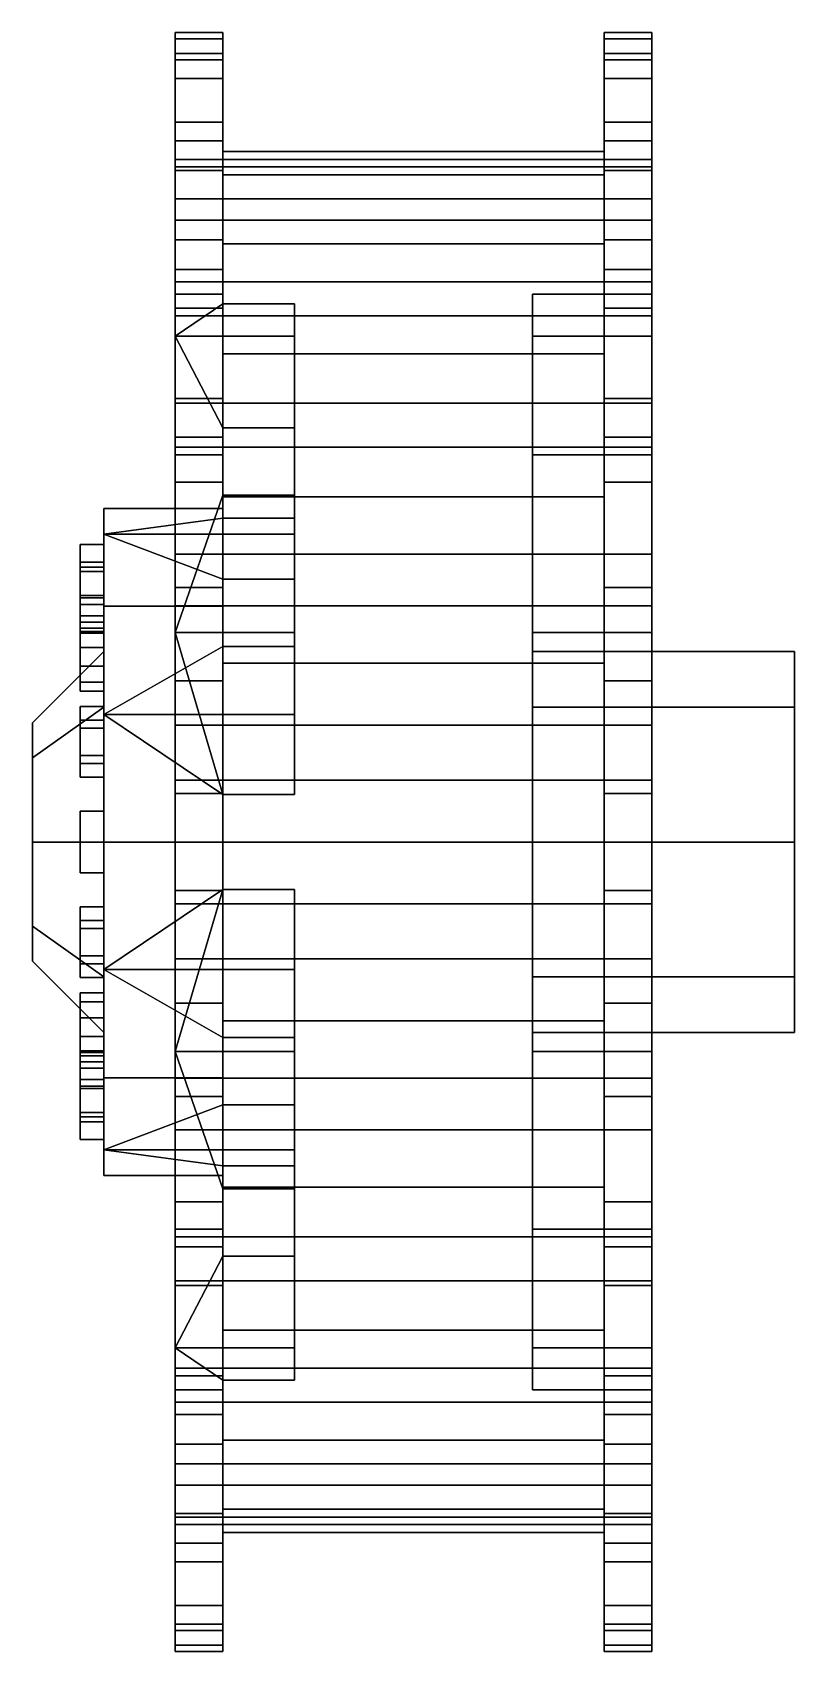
# Model space of a CAD drawing. Extents: x -0.92 to 0.92, y -0.34 to 0.34.
# Drawn here: x -0.92 to -0.6, y -0.34 to 0.34 of the extents above.
import ezdxf

# ---------------------------------------------------------------- set-up
doc = ezdxf.new("R2010")
doc.units = 0
doc.layers.add('WHEELS', color=2, linetype='CONTINUOUS')

msp = doc.modelspace()

# ---------------------------------------------------------------- linework, layer by layer
at = {"layer": 'WHEELS'}
for points in [[(-0.84, 0.33733, 0.0203), (-0.84, 0.34), (-0.86, 0.34), (-0.86, 0.33733, 0.0203)], [(-0.84, 0.34), (-0.84, 0.33733, -0.0203), (-0.86, 0.33733, -0.0203), (-0.86, 0.34)], [(-0.86, 0.28659, 0.02593), (-0.86, 0.33733, 0.0203), (-0.86, 0.34), (-0.86, 0.23)], [(-0.86, 0.33733, -0.0203), (-0.86, 0.28659, -0.02593), (-0.86, 0.23), (-0.86, 0.34)], [(-0.84, 0.29), (-0.84, 0.34), (-0.84, 0.33733, 0.0203), (-0.84, 0.28659, 0.02593)], [(-0.84, 0.34), (-0.84, 0.29), (-0.84, 0.28659, -0.02593), (-0.84, 0.33733, -0.0203)], [(-0.68, 0.33733, -0.0203), (-0.68, 0.28659, -0.02593), (-0.68, 0.29), (-0.68, 0.34)], [(-0.68, 0.28659, 0.02593), (-0.68, 0.33733, 0.0203), (-0.68, 0.34), (-0.68, 0.29)], [(-0.66, 0.34), (-0.66, 0.33733, -0.0203), (-0.68, 0.33733, -0.0203), (-0.68, 0.34)], [(-0.66, 0.33733, 0.0203), (-0.66, 0.34), (-0.68, 0.34), (-0.68, 0.33733, 0.0203)], [(-0.66, 0.33733, 0.0203), (-0.66, 0.28659, 0.02593), (-0.66, 0.23), (-0.66, 0.34)], [(-0.66, 0.28659, -0.02593), (-0.66, 0.33733, -0.0203), (-0.66, 0.34), (-0.66, 0.23)], [(-0.84, 0.33733, -0.0203), (-0.84, 0.28659, -0.02593), (-0.86, 0.28659, -0.02593), (-0.86, 0.33733, -0.0203)], [(-0.84, 0.28659, 0.02593), (-0.84, 0.33733, 0.0203), (-0.86, 0.33733, 0.0203), (-0.86, 0.28659, 0.02593)], [(-0.66, 0.28659, 0.02593), (-0.66, 0.33733, 0.0203), (-0.68, 0.33733, 0.0203), (-0.68, 0.28659, 0.02593)], [(-0.66, 0.33733, -0.0203), (-0.66, 0.28659, -0.02593), (-0.68, 0.28659, -0.02593), (-0.68, 0.33733, -0.0203)], [(-0.84, 0.32841, 0.088), (-0.84, 0.33109, 0.0677), (-0.86, 0.33109, 0.0677), (-0.86, 0.32841, 0.088)], [(-0.84, 0.33109, 0.0677), (-0.84, 0.28353, 0.04912), (-0.86, 0.28353, 0.04912), (-0.86, 0.33109, 0.0677)], [(-0.84, 0.33109, -0.0677), (-0.84, 0.32841, -0.088), (-0.86, 0.32841, -0.088), (-0.86, 0.33109, -0.0677)], [(-0.84, 0.28353, -0.04912), (-0.84, 0.33109, -0.0677), (-0.86, 0.33109, -0.0677), (-0.86, 0.28353, -0.04912)], [(-0.86, 0.33109, -0.0677), (-0.86, 0.32841, -0.088), (-0.86, 0.21249, -0.08802), (-0.86, 0.28353, -0.04912)], [(-0.84, 0.32058, 0.10691), (-0.84, 0.32841, 0.088), (-0.86, 0.32841, 0.088), (-0.86, 0.32058, 0.10691)], [(-0.84, 0.32841, -0.088), (-0.84, 0.32058, -0.10691), (-0.86, 0.32058, -0.10691), (-0.86, 0.32841, -0.088)], [(-0.86, 0.32058, 0.10691), (-0.86, 0.32841, 0.088), (-0.86, 0.28353, 0.04912), (-0.86, 0.27011, 0.09923)], [(-0.86, 0.32841, -0.088), (-0.86, 0.27011, -0.09923), (-0.86, 0.21249, -0.08802)], [(-0.86, 0.32841, -0.088), (-0.86, 0.32058, -0.10691), (-0.86, 0.27011, -0.09923)], [(-0.84, 0.32841, 0.088), (-0.84, 0.28012, 0.07506), (-0.84, 0.28353, 0.04912), (-0.84, 0.33109, 0.0677)], [(-0.84, 0.28012, -0.07506), (-0.84, 0.32841, -0.088), (-0.84, 0.33109, -0.0677), (-0.84, 0.28353, -0.04912)], [(-0.84, 0.28012, 0.07506), (-0.84, 0.32841, 0.088), (-0.84, 0.32058, 0.10691), (-0.84, 0.27011, 0.09923)], [(-0.84, 0.32841, -0.088), (-0.84, 0.28012, -0.07506), (-0.84, 0.27011, -0.09923), (-0.84, 0.32058, -0.10691)], [(-0.68, 0.33109, 0.0677), (-0.68, 0.28353, 0.04912), (-0.68, 0.28012, 0.07506), (-0.68, 0.32841, 0.088)], [(-0.66, 0.33109, 0.0677), (-0.66, 0.28353, 0.04912), (-0.68, 0.28353, 0.04912), (-0.68, 0.33109, 0.0677)], [(-0.66, 0.32841, 0.088), (-0.66, 0.33109, 0.0677), (-0.68, 0.33109, 0.0677), (-0.68, 0.32841, 0.088)], [(-0.68, 0.28353, -0.04912), (-0.68, 0.33109, -0.0677), (-0.68, 0.32841, -0.088), (-0.68, 0.28012, -0.07506)], [(-0.66, 0.28353, -0.04912), (-0.66, 0.33109, -0.0677), (-0.68, 0.33109, -0.0677), (-0.68, 0.28353, -0.04912)], [(-0.66, 0.33109, -0.0677), (-0.66, 0.32841, -0.088), (-0.68, 0.32841, -0.088), (-0.68, 0.33109, -0.0677)], [(-0.68, 0.27011, 0.09923), (-0.68, 0.32058, 0.10691), (-0.68, 0.32841, 0.088), (-0.68, 0.28012, 0.07506)], [(-0.66, 0.32058, 0.10691), (-0.66, 0.32841, 0.088), (-0.68, 0.32841, 0.088), (-0.68, 0.32058, 0.10691)], [(-0.68, 0.32058, -0.10691), (-0.68, 0.27011, -0.09923), (-0.68, 0.28012, -0.07506), (-0.68, 0.32841, -0.088)], [(-0.66, 0.32841, -0.088), (-0.66, 0.32058, -0.10691), (-0.68, 0.32058, -0.10691), (-0.68, 0.32841, -0.088)], [(-0.66, 0.33109, 0.0677), (-0.66, 0.32841, 0.088), (-0.66, 0.21249, 0.08802), (-0.66, 0.28353, 0.04912)], [(-0.66, 0.32841, 0.088), (-0.66, 0.32058, 0.10691), (-0.66, 0.27011, 0.09923)], [(-0.66, 0.32841, 0.088), (-0.66, 0.27011, 0.09923), (-0.66, 0.21249, 0.08802)], [(-0.66, 0.32058, -0.10691), (-0.66, 0.32841, -0.088), (-0.66, 0.28353, -0.04912), (-0.66, 0.27011, -0.09923)], [(-0.84, 0.27011, 0.09923), (-0.84, 0.32058, 0.10691), (-0.86, 0.32058, 0.10691), (-0.86, 0.27011, 0.09923)], [(-0.84, 0.32058, -0.10691), (-0.84, 0.27011, -0.09923), (-0.86, 0.27011, -0.09923), (-0.86, 0.32058, -0.10691)], [(-0.66, 0.27011, 0.09923), (-0.66, 0.32058, 0.10691), (-0.68, 0.32058, 0.10691), (-0.68, 0.27011, 0.09923)], [(-0.66, 0.32058, -0.10691), (-0.66, 0.27011, -0.09923), (-0.68, 0.27011, -0.09923), (-0.68, 0.32058, -0.10691)], [(-0.84, 0.29445, 0.17), (-0.84, 0.30228, 0.15109), (-0.86, 0.30228, 0.15109), (-0.86, 0.29445, 0.17)], [(-0.84, 0.30228, 0.15109), (-0.84, 0.26116, 0.12083), (-0.86, 0.26116, 0.12083), (-0.86, 0.30228, 0.15109)], [(-0.84, 0.30228, -0.15109), (-0.84, 0.29445, -0.17), (-0.86, 0.29445, -0.17), (-0.86, 0.30228, -0.15109)], [(-0.84, 0.26116, -0.12083), (-0.84, 0.30228, -0.15109), (-0.86, 0.30228, -0.15109), (-0.86, 0.26116, -0.12083)], [(-0.86, 0.30228, -0.15109), (-0.86, 0.29445, -0.17), (-0.86, 0.23522, -0.16575), (-0.86, 0.26116, -0.12083)], [(-0.84, 0.29445, 0.17), (-0.84, 0.25115, 0.145), (-0.84, 0.26116, 0.12083), (-0.84, 0.30228, 0.15109)], [(-0.84, 0.25115, -0.145), (-0.84, 0.29445, -0.17), (-0.84, 0.30228, -0.15109), (-0.84, 0.26116, -0.12083)], [(-0.68, 0.30228, 0.15109), (-0.68, 0.26116, 0.12083), (-0.68, 0.25115, 0.145), (-0.68, 0.29445, 0.17)], [(-0.66, 0.30228, 0.15109), (-0.66, 0.26116, 0.12083), (-0.68, 0.26116, 0.12083), (-0.68, 0.30228, 0.15109)], [(-0.66, 0.29445, 0.17), (-0.66, 0.30228, 0.15109), (-0.68, 0.30228, 0.15109), (-0.68, 0.29445, 0.17)], [(-0.68, 0.26116, -0.12083), (-0.68, 0.30228, -0.15109), (-0.68, 0.29445, -0.17), (-0.68, 0.25115, -0.145)], [(-0.66, 0.26116, -0.12083), (-0.66, 0.30228, -0.15109), (-0.68, 0.30228, -0.15109), (-0.68, 0.26116, -0.12083)], [(-0.66, 0.30228, -0.15109), (-0.66, 0.29445, -0.17), (-0.68, 0.29445, -0.17), (-0.68, 0.30228, -0.15109)], [(-0.66, 0.30228, 0.15109), (-0.66, 0.29445, 0.17), (-0.66, 0.23522, 0.16575), (-0.66, 0.26116, 0.12083)], [(-0.84, 0.28199, 0.18624), (-0.84, 0.29445, 0.17), (-0.86, 0.29445, 0.17), (-0.86, 0.28199, 0.18624)], [(-0.84, 0.29445, -0.17), (-0.84, 0.28199, -0.18624), (-0.86, 0.28199, -0.18624), (-0.86, 0.29445, -0.17)], [(-0.86, 0.23522, 0.16575), (-0.86, 0.28199, 0.18624), (-0.86, 0.29445, 0.17), (-0.86, 0.21249, 0.08802)], [(-0.86, 0.29445, 0.17), (-0.86, 0.26116, 0.12083), (-0.86, 0.21249, 0.08802)], [(-0.86, 0.29445, -0.17), (-0.86, 0.28199, -0.18624), (-0.86, 0.23522, -0.16575)], [(-0.84, 0.25115, 0.145), (-0.84, 0.29445, 0.17), (-0.84, 0.28199, 0.18624), (-0.84, 0.23522, 0.16575)], [(-0.84, 0.29445, -0.17), (-0.84, 0.25115, -0.145), (-0.84, 0.23522, -0.16575), (-0.84, 0.28199, -0.18624)], [(-0.68, 0.23522, 0.16575), (-0.68, 0.28199, 0.18624), (-0.68, 0.29445, 0.17), (-0.68, 0.25115, 0.145)], [(-0.66, 0.28199, 0.18624), (-0.66, 0.29445, 0.17), (-0.68, 0.29445, 0.17), (-0.68, 0.28199, 0.18624)], [(-0.68, 0.28199, -0.18624), (-0.68, 0.23522, -0.16575), (-0.68, 0.25115, -0.145), (-0.68, 0.29445, -0.17)], [(-0.66, 0.29445, -0.17), (-0.66, 0.28199, -0.18624), (-0.68, 0.28199, -0.18624), (-0.68, 0.29445, -0.17)], [(-0.66, 0.29445, -0.17), (-0.66, 0.26116, -0.12083), (-0.66, 0.21249, -0.08802)], [(-0.66, 0.23522, -0.16575), (-0.66, 0.28199, -0.18624), (-0.66, 0.29445, -0.17), (-0.66, 0.21249, -0.08802)], [(-0.66, 0.29445, 0.17), (-0.66, 0.28199, 0.18624), (-0.66, 0.23522, 0.16575)], [(-0.84, 0.28353, 0.04912), (-0.84, 0.28659, 0.02593), (-0.86, 0.28659, 0.02593), (-0.86, 0.28353, 0.04912)], [(-0.84, 0.28659, -0.02593), (-0.84, 0.28353, -0.04912), (-0.86, 0.28353, -0.04912), (-0.86, 0.28659, -0.02593)], [(-0.86, 0.27011, 0.09923), (-0.86, 0.28353, 0.04912), (-0.86, 0.28659, 0.02593), (-0.86, 0.23)], [(-0.86, 0.28659, -0.02593), (-0.86, 0.28353, -0.04912), (-0.86, 0.21249, -0.08802), (-0.86, 0.23)], [(-0.84, 0.29), (-0.68, 0.29), (-0.68, 0.28659, -0.02593), (-0.84, 0.28659, -0.02593)], [(-0.84, 0.28659, 0.02593), (-0.68, 0.28659, 0.02593), (-0.68, 0.29), (-0.84, 0.29)], [(-0.68, 0.28353, 0.04912), (-0.68, 0.28659, 0.02593), (-0.84, 0.28659, 0.02593), (-0.84, 0.28353, 0.04912)], [(-0.68, 0.28659, -0.02593), (-0.68, 0.28353, -0.04912), (-0.84, 0.28353, -0.04912), (-0.84, 0.28659, -0.02593)], [(-0.66, 0.28353, 0.04912), (-0.66, 0.28659, 0.02593), (-0.68, 0.28659, 0.02593), (-0.68, 0.28353, 0.04912)], [(-0.66, 0.28659, -0.02593), (-0.66, 0.28353, -0.04912), (-0.68, 0.28353, -0.04912), (-0.68, 0.28659, -0.02593)], [(-0.66, 0.28659, 0.02593), (-0.66, 0.28353, 0.04912), (-0.66, 0.21249, 0.08802), (-0.66, 0.23)], [(-0.66, 0.27011, -0.09923), (-0.66, 0.28353, -0.04912), (-0.66, 0.28659, -0.02593), (-0.66, 0.23)], [(-0.84, 0.23522, 0.16575), (-0.84, 0.28199, 0.18624), (-0.86, 0.28199, 0.18624), (-0.86, 0.23522, 0.16575)], [(-0.84, 0.28199, -0.18624), (-0.84, 0.23522, -0.16575), (-0.86, 0.23522, -0.16575), (-0.86, 0.28199, -0.18624)], [(-0.84, 0.28012, 0.07506), (-0.68, 0.28012, 0.07506), (-0.68, 0.28353, 0.04912), (-0.84, 0.28353, 0.04912)], [(-0.84, 0.28353, -0.04912), (-0.68, 0.28353, -0.04912), (-0.68, 0.28012, -0.07506), (-0.84, 0.28012, -0.07506)], [(-0.84, 0.27011, 0.09923), (-0.68, 0.27011, 0.09923), (-0.68, 0.28012, 0.07506), (-0.84, 0.28012, 0.07506)], [(-0.84, 0.28012, -0.07506), (-0.68, 0.28012, -0.07506), (-0.68, 0.27011, -0.09923), (-0.84, 0.27011, -0.09923)], [(-0.66, 0.23522, 0.16575), (-0.66, 0.28199, 0.18624), (-0.68, 0.28199, 0.18624), (-0.68, 0.23522, 0.16575)], [(-0.66, 0.28199, -0.18624), (-0.66, 0.23522, -0.16575), (-0.68, 0.23522, -0.16575), (-0.68, 0.28199, -0.18624)], [(-0.84, 0.26116, 0.12083), (-0.84, 0.27011, 0.09923), (-0.86, 0.27011, 0.09923), (-0.86, 0.26116, 0.12083)], [(-0.84, 0.27011, -0.09923), (-0.84, 0.26116, -0.12083), (-0.86, 0.26116, -0.12083), (-0.86, 0.27011, -0.09923)], [(-0.86, 0.26116, 0.12083), (-0.86, 0.27011, 0.09923), (-0.86, 0.23), (-0.86, 0.21249, 0.08802)], [(-0.86, 0.27011, -0.09923), (-0.86, 0.26116, -0.12083), (-0.86, 0.21249, -0.08802)], [(-0.68, 0.26116, 0.12083), (-0.68, 0.27011, 0.09923), (-0.84, 0.27011, 0.09923), (-0.84, 0.26116, 0.12083)], [(-0.68, 0.27011, -0.09923), (-0.68, 0.26116, -0.12083), (-0.84, 0.26116, -0.12083), (-0.84, 0.27011, -0.09923)], [(-0.66, 0.26116, 0.12083), (-0.66, 0.27011, 0.09923), (-0.68, 0.27011, 0.09923), (-0.68, 0.26116, 0.12083)], [(-0.66, 0.27011, -0.09923), (-0.66, 0.26116, -0.12083), (-0.68, 0.26116, -0.12083), (-0.68, 0.27011, -0.09923)], [(-0.66, 0.27011, 0.09923), (-0.66, 0.26116, 0.12083), (-0.66, 0.21249, 0.08802)], [(-0.66, 0.26116, -0.12083), (-0.66, 0.27011, -0.09923), (-0.66, 0.23), (-0.66, 0.21249, -0.08802)], [(-0.86, 0.26116, -0.12083), (-0.86, 0.23522, -0.16575), (-0.86, 0.16263, -0.16263), (-0.86, 0.21249, -0.08802)], [(-0.84, 0.25115, 0.145), (-0.68, 0.25115, 0.145), (-0.68, 0.26116, 0.12083), (-0.84, 0.26116, 0.12083)], [(-0.84, 0.26116, -0.12083), (-0.68, 0.26116, -0.12083), (-0.68, 0.25115, -0.145), (-0.84, 0.25115, -0.145)], [(-0.66, 0.26116, 0.12083), (-0.66, 0.23522, 0.16575), (-0.66, 0.16263, 0.16263), (-0.66, 0.21249, 0.08802)], [(-0.84, 0.24042, 0.24042), (-0.84, 0.25288, 0.22417), (-0.86, 0.25288, 0.22417), (-0.86, 0.24042, 0.24042)], [(-0.84, 0.25288, 0.22417), (-0.84, 0.22099, 0.18431), (-0.86, 0.22099, 0.18431), (-0.86, 0.25288, 0.22417)], [(-0.84, 0.25288, -0.22417), (-0.84, 0.24042, -0.24042), (-0.86, 0.24042, -0.24042), (-0.86, 0.25288, -0.22417)], [(-0.84, 0.22099, -0.18431), (-0.84, 0.25288, -0.22417), (-0.86, 0.25288, -0.22417), (-0.86, 0.22099, -0.18431)], [(-0.86, 0.24042, 0.24042), (-0.86, 0.25288, 0.22417), (-0.86, 0.22099, 0.18431), (-0.86, 0.16263, 0.16263)], [(-0.86, 0.25288, -0.22417), (-0.86, 0.24042, -0.24042), (-0.86, 0.16263, -0.16263), (-0.86, 0.22099, -0.18431)], [(-0.84, 0.24042, 0.24042), (-0.84, 0.20506, 0.20506), (-0.84, 0.22099, 0.18431), (-0.84, 0.25288, 0.22417)], [(-0.84, 0.20506, -0.20506), (-0.84, 0.24042, -0.24042), (-0.84, 0.25288, -0.22417), (-0.84, 0.22099, -0.18431)], [(-0.68, 0.25288, 0.22417), (-0.68, 0.22099, 0.18431), (-0.68, 0.20506, 0.20506), (-0.68, 0.24042, 0.24042)], [(-0.66, 0.25288, 0.22417), (-0.66, 0.22099, 0.18431), (-0.68, 0.22099, 0.18431), (-0.68, 0.25288, 0.22417)], [(-0.66, 0.24042, 0.24042), (-0.66, 0.25288, 0.22417), (-0.68, 0.25288, 0.22417), (-0.68, 0.24042, 0.24042)], [(-0.68, 0.22099, -0.18431), (-0.68, 0.25288, -0.22417), (-0.68, 0.24042, -0.24042), (-0.68, 0.20506, -0.20506)], [(-0.66, 0.22099, -0.18431), (-0.66, 0.25288, -0.22417), (-0.68, 0.25288, -0.22417), (-0.68, 0.22099, -0.18431)], [(-0.66, 0.25288, -0.22417), (-0.66, 0.24042, -0.24042), (-0.68, 0.24042, -0.24042), (-0.68, 0.25288, -0.22417)], [(-0.66, 0.24042, -0.24042), (-0.66, 0.25288, -0.22417), (-0.66, 0.22099, -0.18431), (-0.66, 0.16263, -0.16263)], [(-0.66, 0.25288, 0.22417), (-0.66, 0.24042, 0.24042), (-0.66, 0.16263, 0.16263), (-0.66, 0.22099, 0.18431)], [(-0.84, 0.23522, 0.16575), (-0.68, 0.23522, 0.16575), (-0.68, 0.25115, 0.145), (-0.84, 0.25115, 0.145)], [(-0.84, 0.25115, -0.145), (-0.68, 0.25115, -0.145), (-0.68, 0.23522, -0.16575), (-0.84, 0.23522, -0.16575)], [(-0.84, 0.22417, 0.25288), (-0.84, 0.24042, 0.24042), (-0.86, 0.24042, 0.24042), (-0.86, 0.22417, 0.25288)], [(-0.84, 0.24042, -0.24042), (-0.84, 0.22417, -0.25288), (-0.86, 0.22417, -0.25288), (-0.86, 0.24042, -0.24042)], [(-0.86, 0.22417, 0.25288), (-0.86, 0.24042, 0.24042), (-0.86, 0.16263, 0.16263), (-0.86, 0.18431, 0.22099)], [(-0.86, 0.24042, -0.24042), (-0.86, 0.22417, -0.25288), (-0.86, 0.18431, -0.22099), (-0.86, 0.16263, -0.16263)], [(-0.84, 0.20506, 0.20506), (-0.84, 0.24042, 0.24042), (-0.84, 0.22417, 0.25288), (-0.84, 0.18431, 0.22099)], [(-0.84, 0.24042, -0.24042), (-0.84, 0.20506, -0.20506), (-0.84, 0.18431, -0.22099), (-0.84, 0.22417, -0.25288)], [(-0.68, 0.18431, 0.22099), (-0.68, 0.22417, 0.25288), (-0.68, 0.24042, 0.24042), (-0.68, 0.20506, 0.20506)], [(-0.66, 0.22417, 0.25288), (-0.66, 0.24042, 0.24042), (-0.68, 0.24042, 0.24042), (-0.68, 0.22417, 0.25288)], [(-0.68, 0.22417, -0.25288), (-0.68, 0.18431, -0.22099), (-0.68, 0.20506, -0.20506), (-0.68, 0.24042, -0.24042)], [(-0.66, 0.24042, -0.24042), (-0.66, 0.22417, -0.25288), (-0.68, 0.22417, -0.25288), (-0.68, 0.24042, -0.24042)], [(-0.66, 0.22417, -0.25288), (-0.66, 0.24042, -0.24042), (-0.66, 0.16263, -0.16263), (-0.66, 0.18431, -0.22099)], [(-0.66, 0.24042, 0.24042), (-0.66, 0.22417, 0.25288), (-0.66, 0.18431, 0.22099), (-0.66, 0.16263, 0.16263)], [(-0.84, 0.22099, 0.18431), (-0.84, 0.23522, 0.16575), (-0.86, 0.23522, 0.16575), (-0.86, 0.22099, 0.18431)], [(-0.84, 0.23522, -0.16575), (-0.84, 0.22099, -0.18431), (-0.86, 0.22099, -0.18431), (-0.86, 0.23522, -0.16575)], [(-0.86, 0.22099, 0.18431), (-0.86, 0.23522, 0.16575), (-0.86, 0.21249, 0.08802), (-0.86, 0.16263, 0.16263)], [(-0.86, 0.23522, -0.16575), (-0.86, 0.22099, -0.18431), (-0.86, 0.16263, -0.16263)], [(-0.68, 0.22099, 0.18431), (-0.68, 0.23522, 0.16575), (-0.84, 0.23522, 0.16575), (-0.84, 0.22099, 0.18431)], [(-0.68, 0.23522, -0.16575), (-0.68, 0.22099, -0.18431), (-0.84, 0.22099, -0.18431), (-0.84, 0.23522, -0.16575)], [(-0.66, 0.22099, 0.18431), (-0.66, 0.23522, 0.16575), (-0.68, 0.23522, 0.16575), (-0.68, 0.22099, 0.18431)], [(-0.66, 0.23522, -0.16575), (-0.66, 0.22099, -0.18431), (-0.68, 0.22099, -0.18431), (-0.68, 0.23522, -0.16575)], [(-0.66, 0.22099, -0.18431), (-0.66, 0.23522, -0.16575), (-0.66, 0.21249, -0.08802), (-0.66, 0.16263, -0.16263)], [(-0.66, 0.23522, 0.16575), (-0.66, 0.22099, 0.18431), (-0.66, 0.16263, 0.16263)], [(-0.86, 0.21249, -0.08802), (-0.84, 0.22602, -0.02), (-0.84, 0.23), (-0.86, 0.23)], [(-0.86, 0.23), (-0.84, 0.23), (-0.84, 0.22602, 0.02), (-0.86, 0.21249, 0.08802)], [(-0.81, 0.21249, -0.08802), (-0.81, 0.22602, -0.02), (-0.84, 0.22602, -0.02), (-0.86, 0.21249, -0.08802)], [(-0.81, 0.22602, 0.02), (-0.81, 0.21249, 0.08802), (-0.86, 0.21249, 0.08802), (-0.84, 0.22602, 0.02)], [(-0.84, 0.22602, -0.02), (-0.84, 0.13602, -0.02), (-0.84, 0.14), (-0.84, 0.23)], [(-0.84, 0.23), (-0.84, 0.14), (-0.84, 0.13602, 0.02), (-0.84, 0.22602, 0.02)], [(-0.81, 0.22602, -0.02), (-0.81, 0.13602, -0.02), (-0.84, 0.13602, -0.02), (-0.84, 0.22602, -0.02)], [(-0.81, 0.13602, 0.02), (-0.81, 0.22602, 0.02), (-0.84, 0.22602, 0.02), (-0.84, 0.13602, 0.02)], [(-0.81, 0.12934, 0.05358), (-0.81, 0.21249, 0.08802), (-0.81, 0.22602, 0.02), (-0.81, 0.13602, 0.02)], [(-0.81, 0.21249, -0.08802), (-0.81, 0.12934, -0.05358), (-0.81, 0.13602, -0.02), (-0.81, 0.22602, -0.02)], [(-0.66, 0.23), (-0.66, 0.21249, 0.08802), (-0.71, 0.21249, 0.08802), (-0.71, 0.23)], [(-0.66, 0.21249, -0.08802), (-0.66, 0.23), (-0.71, 0.23), (-0.71, 0.21249, -0.08802)], [(-0.71, 0.05657, 0.05657), (-0.71, 0.08), (-0.71, 0.23), (-0.71, 0.21249, 0.08802)], [(-0.71, 0.08), (-0.71, 0.08), (-0.71, 0.21249, -0.08802), (-0.71, 0.23)], [(-0.84, 0.18431, 0.22099), (-0.84, 0.22417, 0.25288), (-0.86, 0.22417, 0.25288), (-0.86, 0.18431, 0.22099)], [(-0.84, 0.22417, -0.25288), (-0.84, 0.18431, -0.22099), (-0.86, 0.18431, -0.22099), (-0.86, 0.22417, -0.25288)], [(-0.84, 0.20506, 0.20506), (-0.68, 0.20506, 0.20506), (-0.68, 0.22099, 0.18431), (-0.84, 0.22099, 0.18431)], [(-0.84, 0.22099, -0.18431), (-0.68, 0.22099, -0.18431), (-0.68, 0.20506, -0.20506), (-0.84, 0.20506, -0.20506)], [(-0.66, 0.18431, 0.22099), (-0.66, 0.22417, 0.25288), (-0.68, 0.22417, 0.25288), (-0.68, 0.18431, 0.22099)], [(-0.66, 0.22417, -0.25288), (-0.66, 0.18431, -0.22099), (-0.68, 0.18431, -0.22099), (-0.68, 0.22417, -0.25288)], [(-0.86, 0.21249, 0.08802), (-0.84, 0.17396, 0.14568), (-0.84, 0.16263, 0.16263), (-0.86, 0.16263, 0.16263)], [(-0.81, 0.21249, 0.08802), (-0.81, 0.17396, 0.14568), (-0.84, 0.17396, 0.14568), (-0.86, 0.21249, 0.08802)], [(-0.86, 0.16263, -0.16263), (-0.84, 0.16263, -0.16263), (-0.84, 0.17396, -0.14568), (-0.86, 0.21249, -0.08802)], [(-0.81, 0.17396, -0.14568), (-0.81, 0.21249, -0.08802), (-0.86, 0.21249, -0.08802), (-0.84, 0.17396, -0.14568)], [(-0.81, 0.21249, 0.08802), (-0.81, 0.12934, 0.05358), (-0.81, 0.11032, 0.08204), (-0.81, 0.17396, 0.14568)], [(-0.81, 0.12934, -0.05358), (-0.81, 0.21249, -0.08802), (-0.81, 0.17396, -0.14568), (-0.81, 0.11032, -0.08204)], [(-0.66, 0.21249, 0.08802), (-0.66, 0.16263, 0.16263), (-0.71, 0.16263, 0.16263), (-0.71, 0.21249, 0.08802)], [(-0.66, 0.16263, -0.16263), (-0.66, 0.21249, -0.08802), (-0.71, 0.21249, -0.08802), (-0.71, 0.16263, -0.16263)], [(-0.71, 0.05657, 0.05657), (-0.71, 0.05657, 0.05657), (-0.71, 0.21249, 0.08802), (-0.71, 0.16263, 0.16263)], [(-0.71, 0.08), (-0.71, 0.05657, -0.05657), (-0.71, 0.16263, -0.16263), (-0.71, 0.21249, -0.08802)], [(-0.84, 0.18431, 0.22099), (-0.68, 0.18431, 0.22099), (-0.68, 0.20506, 0.20506), (-0.84, 0.20506, 0.20506)], [(-0.84, 0.20506, -0.20506), (-0.68, 0.20506, -0.20506), (-0.68, 0.18431, -0.22099), (-0.84, 0.18431, -0.22099)], [(-0.84, 0.17, 0.29445), (-0.84, 0.18624, 0.28199), (-0.86, 0.18624, 0.28199), (-0.86, 0.17, 0.29445)], [(-0.84, 0.18624, 0.28199), (-0.84, 0.16575, 0.23522), (-0.86, 0.16575, 0.23522), (-0.86, 0.18624, 0.28199)], [(-0.84, 0.18624, -0.28199), (-0.84, 0.17, -0.29445), (-0.86, 0.17, -0.29445), (-0.86, 0.18624, -0.28199)], [(-0.84, 0.16575, -0.23522), (-0.84, 0.18624, -0.28199), (-0.86, 0.18624, -0.28199), (-0.86, 0.16575, -0.23522)], [(-0.86, 0.17, 0.29445), (-0.86, 0.18624, 0.28199), (-0.86, 0.16575, 0.23522)], [(-0.86, 0.16575, -0.23522), (-0.86, 0.18624, -0.28199), (-0.86, 0.17, -0.29445), (-0.86, 0.08802, -0.21249)], [(-0.84, 0.16575, 0.23522), (-0.84, 0.18431, 0.22099), (-0.86, 0.18431, 0.22099), (-0.86, 0.16575, 0.23522)], [(-0.84, 0.18431, -0.22099), (-0.84, 0.16575, -0.23522), (-0.86, 0.16575, -0.23522), (-0.86, 0.18431, -0.22099)], [(-0.86, 0.16575, 0.23522), (-0.86, 0.18431, 0.22099), (-0.86, 0.16263, 0.16263)], [(-0.86, 0.18431, -0.22099), (-0.86, 0.16575, -0.23522), (-0.86, 0.08802, -0.21249), (-0.86, 0.16263, -0.16263)], [(-0.84, 0.17, 0.29445), (-0.84, 0.145, 0.25115), (-0.84, 0.16575, 0.23522), (-0.84, 0.18624, 0.28199)], [(-0.84, 0.145, -0.25115), (-0.84, 0.17, -0.29445), (-0.84, 0.18624, -0.28199), (-0.84, 0.16575, -0.23522)], [(-0.68, 0.16575, 0.23522), (-0.68, 0.18431, 0.22099), (-0.84, 0.18431, 0.22099), (-0.84, 0.16575, 0.23522)], [(-0.68, 0.18431, -0.22099), (-0.68, 0.16575, -0.23522), (-0.84, 0.16575, -0.23522), (-0.84, 0.18431, -0.22099)], [(-0.68, 0.18624, 0.28199), (-0.68, 0.16575, 0.23522), (-0.68, 0.145, 0.25115), (-0.68, 0.17, 0.29445)], [(-0.66, 0.18624, 0.28199), (-0.66, 0.16575, 0.23522), (-0.68, 0.16575, 0.23522), (-0.68, 0.18624, 0.28199)], [(-0.66, 0.17, 0.29445), (-0.66, 0.18624, 0.28199), (-0.68, 0.18624, 0.28199), (-0.68, 0.17, 0.29445)], [(-0.68, 0.16575, -0.23522), (-0.68, 0.18624, -0.28199), (-0.68, 0.17, -0.29445), (-0.68, 0.145, -0.25115)], [(-0.66, 0.16575, -0.23522), (-0.66, 0.18624, -0.28199), (-0.68, 0.18624, -0.28199), (-0.68, 0.16575, -0.23522)], [(-0.66, 0.18624, -0.28199), (-0.66, 0.17, -0.29445), (-0.68, 0.17, -0.29445), (-0.68, 0.18624, -0.28199)], [(-0.66, 0.16575, 0.23522), (-0.66, 0.18431, 0.22099), (-0.68, 0.18431, 0.22099), (-0.68, 0.16575, 0.23522)], [(-0.66, 0.18431, -0.22099), (-0.66, 0.16575, -0.23522), (-0.68, 0.16575, -0.23522), (-0.68, 0.18431, -0.22099)], [(-0.66, 0.17, -0.29445), (-0.66, 0.18624, -0.28199), (-0.66, 0.16575, -0.23522)], [(-0.66, 0.16575, 0.23522), (-0.66, 0.18624, 0.28199), (-0.66, 0.17, 0.29445), (-0.66, 0.08802, 0.21249)], [(-0.66, 0.16575, -0.23522), (-0.66, 0.18431, -0.22099), (-0.66, 0.16263, -0.16263)], [(-0.66, 0.18431, 0.22099), (-0.66, 0.16575, 0.23522), (-0.66, 0.08802, 0.21249), (-0.66, 0.16263, 0.16263)], [(-0.84, 0.17, -0.29445), (-0.84, 0.15109, -0.30228), (-0.86, 0.15109, -0.30228), (-0.86, 0.17, -0.29445)], [(-0.86, 0.17, -0.29445), (-0.86, 0.12083, -0.26116), (-0.86, 0.08802, -0.21249)], [(-0.84, 0.17396, 0.14568), (-0.84, 0.11032, 0.08204), (-0.84, 0.09899, 0.09899), (-0.84, 0.16263, 0.16263)], [(-0.81, 0.17396, 0.14568), (-0.81, 0.11032, 0.08204), (-0.84, 0.11032, 0.08204), (-0.84, 0.17396, 0.14568)], [(-0.84, 0.16263, -0.16263), (-0.84, 0.09899, -0.09899), (-0.84, 0.11032, -0.08204), (-0.84, 0.17396, -0.14568)], [(-0.81, 0.11032, -0.08204), (-0.81, 0.17396, -0.14568), (-0.84, 0.17396, -0.14568), (-0.84, 0.11032, -0.08204)], [(-0.84, 0.17, -0.29445), (-0.84, 0.145, -0.25115), (-0.84, 0.12083, -0.26116), (-0.84, 0.15109, -0.30228)], [(-0.68, 0.15109, -0.30228), (-0.68, 0.12083, -0.26116), (-0.68, 0.145, -0.25115), (-0.68, 0.17, -0.29445)], [(-0.66, 0.17, -0.29445), (-0.66, 0.15109, -0.30228), (-0.68, 0.15109, -0.30228), (-0.68, 0.17, -0.29445)], [(-0.66, 0.17, 0.29445), (-0.66, 0.12083, 0.26116), (-0.66, 0.08802, 0.21249)], [(-0.84, 0.15109, 0.30228), (-0.84, 0.17, 0.29445), (-0.86, 0.17, 0.29445), (-0.86, 0.15109, 0.30228)], [(-0.86, 0.15109, 0.30228), (-0.86, 0.17, 0.29445), (-0.86, 0.16575, 0.23522), (-0.86, 0.12083, 0.26116)], [(-0.86, 0.12083, 0.26116), (-0.86, 0.16575, 0.23522), (-0.86, 0.16263, 0.16263), (-0.86, 0.08802, 0.21249)], [(-0.84, 0.145, 0.25115), (-0.84, 0.17, 0.29445), (-0.84, 0.15109, 0.30228), (-0.84, 0.12083, 0.26116)], [(-0.84, 0.145, 0.25115), (-0.68, 0.145, 0.25115), (-0.68, 0.16575, 0.23522), (-0.84, 0.16575, 0.23522)], [(-0.84, 0.16575, -0.23522), (-0.68, 0.16575, -0.23522), (-0.68, 0.145, -0.25115), (-0.84, 0.145, -0.25115)], [(-0.68, 0.12083, 0.26116), (-0.68, 0.15109, 0.30228), (-0.68, 0.17, 0.29445), (-0.68, 0.145, 0.25115)], [(-0.66, 0.15109, 0.30228), (-0.66, 0.17, 0.29445), (-0.68, 0.17, 0.29445), (-0.68, 0.15109, 0.30228)], [(-0.66, 0.15109, -0.30228), (-0.66, 0.17, -0.29445), (-0.66, 0.16575, -0.23522), (-0.66, 0.12083, -0.26116)], [(-0.66, 0.12083, -0.26116), (-0.66, 0.16575, -0.23522), (-0.66, 0.16263, -0.16263), (-0.66, 0.08802, -0.21249)], [(-0.86, 0.16263, 0.16263), (-0.84, 0.16263, 0.16263), (-0.84, 0.14568, 0.17396), (-0.86, 0.08802, 0.21249)], [(-0.86, 0.08802, -0.21249), (-0.84, 0.14568, -0.17396), (-0.84, 0.16263, -0.16263), (-0.86, 0.16263, -0.16263)], [(-0.84, 0.16263, 0.16263), (-0.84, 0.09899, 0.09899), (-0.84, 0.08204, 0.11032), (-0.84, 0.14568, 0.17396)], [(-0.84, 0.14568, -0.17396), (-0.84, 0.08204, -0.11032), (-0.84, 0.09899, -0.09899), (-0.84, 0.16263, -0.16263)], [(-0.66, 0.16263, 0.16263), (-0.66, 0.08802, 0.21249), (-0.71, 0.08802, 0.21249), (-0.71, 0.16263, 0.16263)], [(-0.66, 0.08802, -0.21249), (-0.66, 0.16263, -0.16263), (-0.71, 0.16263, -0.16263), (-0.71, 0.08802, -0.21249)], [(-0.71, 0, 0.08), (-0.71, 0.05657, 0.05657), (-0.71, 0.16263, 0.16263), (-0.71, 0.08802, 0.21249)], [(-0.71, 0.05657, -0.05657), (-0.71, 0.05657, -0.05657), (-0.71, 0.08802, -0.21249), (-0.71, 0.16263, -0.16263)], [(-0.84, 0.12083, 0.26116), (-0.84, 0.15109, 0.30228), (-0.86, 0.15109, 0.30228), (-0.86, 0.12083, 0.26116)], [(-0.84, 0.15109, -0.30228), (-0.84, 0.12083, -0.26116), (-0.86, 0.12083, -0.26116), (-0.86, 0.15109, -0.30228)], [(-0.66, 0.12083, 0.26116), (-0.66, 0.15109, 0.30228), (-0.68, 0.15109, 0.30228), (-0.68, 0.12083, 0.26116)], [(-0.66, 0.15109, -0.30228), (-0.66, 0.12083, -0.26116), (-0.68, 0.12083, -0.26116), (-0.68, 0.15109, -0.30228)], [(-0.81, 0.14568, 0.17396), (-0.81, 0.08802, 0.21249), (-0.86, 0.08802, 0.21249), (-0.84, 0.14568, 0.17396)], [(-0.81, 0.08802, -0.21249), (-0.81, 0.14568, -0.17396), (-0.84, 0.14568, -0.17396), (-0.86, 0.08802, -0.21249)], [(-0.81, 0.08204, 0.11032), (-0.81, 0.14568, 0.17396), (-0.84, 0.14568, 0.17396), (-0.84, 0.08204, 0.11032)], [(-0.81, 0.14568, -0.17396), (-0.81, 0.08204, -0.11032), (-0.84, 0.08204, -0.11032), (-0.84, 0.14568, -0.17396)], [(-0.84, 0.12083, 0.26116), (-0.68, 0.12083, 0.26116), (-0.68, 0.145, 0.25115), (-0.84, 0.145, 0.25115)], [(-0.84, 0.145, -0.25115), (-0.68, 0.145, -0.25115), (-0.68, 0.12083, -0.26116), (-0.84, 0.12083, -0.26116)], [(-0.81, 0.05358, 0.12934), (-0.81, 0.08802, 0.21249), (-0.81, 0.14568, 0.17396), (-0.81, 0.08204, 0.11032)], [(-0.81, 0.08802, -0.21249), (-0.81, 0.05358, -0.12934), (-0.81, 0.08204, -0.11032), (-0.81, 0.14568, -0.17396)], [(-0.84, 0.14), (-0.89, 0.14), (-0.89, 0.12934, 0.05358), (-0.84, 0.13602, 0.02)], [(-0.84, 0.14), (-0.84, 0.13602, -0.02), (-0.89, 0.12934, -0.05358), (-0.89, 0.14)], [(-0.89, 0.12934, 0.05358), (-0.89, 0.14), (-0.89, 0.125), (-0.89, 0.1175, 0.01299)], [(-0.89, 0.14), (-0.89, 0.12934, -0.05358), (-0.89, 0.11548, -0.04784), (-0.89, 0.11353, -0.03296)], [(-0.89, 0.14), (-0.89, 0.11353, -0.03296), (-0.89, 0.1175, -0.01299), (-0.89, 0.125)], [(-0.81, 0.12934, 0.05358), (-0.81, 0.13602, 0.02), (-0.84, 0.13602, 0.02), (-0.89, 0.12934, 0.05358)], [(-0.81, 0.13602, -0.02), (-0.81, 0.12934, -0.05358), (-0.89, 0.12934, -0.05358), (-0.84, 0.13602, -0.02)], [(-0.84, 0.09899, 0.09899), (-0.84, 0.11032, 0.08204), (-0.89, 0.12934, 0.05358), (-0.89, 0.09899, 0.09899)], [(-0.81, 0.11032, 0.08204), (-0.81, 0.12934, 0.05358), (-0.89, 0.12934, 0.05358), (-0.84, 0.11032, 0.08204)], [(-0.84, 0.09899, -0.09899), (-0.89, 0.09899, -0.09899), (-0.89, 0.12934, -0.05358), (-0.84, 0.11032, -0.08204)], [(-0.81, 0.12934, -0.05358), (-0.81, 0.11032, -0.08204), (-0.84, 0.11032, -0.08204), (-0.89, 0.12934, -0.05358)], [(-0.89, 0.12934, -0.05358), (-0.89, 0.09899, -0.09899), (-0.89, 0.08839, -0.08839), (-0.89, 0.09227, -0.0739)], [(-0.89, 0.09899, 0.09899), (-0.89, 0.12934, 0.05358), (-0.89, 0.11548, 0.04784), (-0.89, 0.10358, 0.05697)], [(-0.89, 0.12934, 0.05358), (-0.89, 0.1175, 0.01299), (-0.89, 0.11353, 0.03296), (-0.89, 0.11548, 0.04784)], [(-0.89, 0.12934, -0.05358), (-0.89, 0.09227, -0.0739), (-0.89, 0.10358, -0.05697), (-0.89, 0.11548, -0.04784)], [(-0.89, 0.1175, 0.01299), (-0.89, 0.125), (-0.9, 0.125), (-0.9, 0.1175, 0.01299)], [(-0.89, 0.125), (-0.89, 0.1175, -0.01299), (-0.9, 0.1175, -0.01299), (-0.9, 0.125)], [(-0.9, 0.1025, 0.01299), (-0.9, 0.1175, 0.01299), (-0.9, 0.125), (-0.9, 0.095)], [(-0.9, 0.095), (-0.9, 0.125), (-0.9, 0.1175, -0.01299), (-0.9, 0.1025, -0.01299)], [(-0.89, 0.1025, 0.01299), (-0.89, 0.1175, 0.01299), (-0.9, 0.1175, 0.01299), (-0.9, 0.1025, 0.01299)], [(-0.89, 0.1175, -0.01299), (-0.89, 0.1025, -0.01299), (-0.9, 0.1025, -0.01299), (-0.9, 0.1175, -0.01299)], [(-0.89, 0.09967, 0.02722), (-0.89, 0.11353, 0.03296), (-0.89, 0.1175, 0.01299), (-0.89, 0.1025, 0.01299)], [(-0.89, 0.1025, -0.01299), (-0.89, 0.1175, -0.01299), (-0.89, 0.11353, -0.03296), (-0.89, 0.09967, -0.02722)], [(-0.84, 0.09923, 0.27011), (-0.84, 0.12083, 0.26116), (-0.86, 0.12083, 0.26116), (-0.86, 0.09923, 0.27011)], [(-0.84, 0.12083, -0.26116), (-0.84, 0.09923, -0.27011), (-0.86, 0.09923, -0.27011), (-0.86, 0.12083, -0.26116)], [(-0.86, 0.09923, 0.27011), (-0.86, 0.12083, 0.26116), (-0.86, 0.08802, 0.21249)], [(-0.86, 0.12083, -0.26116), (-0.86, 0.09923, -0.27011), (-0.86, 0, -0.23), (-0.86, 0.08802, -0.21249)], [(-0.68, 0.09923, 0.27011), (-0.68, 0.12083, 0.26116), (-0.84, 0.12083, 0.26116), (-0.84, 0.09923, 0.27011)], [(-0.68, 0.12083, -0.26116), (-0.68, 0.09923, -0.27011), (-0.84, 0.09923, -0.27011), (-0.84, 0.12083, -0.26116)], [(-0.66, 0.09923, 0.27011), (-0.66, 0.12083, 0.26116), (-0.68, 0.12083, 0.26116), (-0.68, 0.09923, 0.27011)], [(-0.66, 0.12083, -0.26116), (-0.66, 0.09923, -0.27011), (-0.68, 0.09923, -0.27011), (-0.68, 0.12083, -0.26116)], [(-0.66, 0.09923, -0.27011), (-0.66, 0.12083, -0.26116), (-0.66, 0.08802, -0.21249)], [(-0.66, 0.12083, 0.26116), (-0.66, 0.09923, 0.27011), (-0.66, 0, 0.23), (-0.66, 0.08802, 0.21249)], [(-0.9, 0.08777, -0.03635), (-0.9, 0.11548, -0.04784), (-0.9, 0.10358, -0.05697), (-0.9, 0.08973, -0.05123)], [(-0.9, 0.09967, -0.02722), (-0.9, 0.11353, -0.03296), (-0.9, 0.11548, -0.04784), (-0.9, 0.08777, -0.03635)], [(-0.89, 0.11548, -0.04784), (-0.89, 0.10358, -0.05697), (-0.9, 0.10358, -0.05697), (-0.9, 0.11548, -0.04784)], [(-0.89, 0.11353, -0.03296), (-0.89, 0.11548, -0.04784), (-0.9, 0.11548, -0.04784), (-0.9, 0.11353, -0.03296)], [(-0.9, 0.08777, 0.03635), (-0.9, 0.11548, 0.04784), (-0.9, 0.11353, 0.03296), (-0.9, 0.09967, 0.02722)], [(-0.9, 0.08973, 0.05123), (-0.9, 0.10358, 0.05697), (-0.9, 0.11548, 0.04784), (-0.9, 0.08777, 0.03635)], [(-0.89, 0.11548, 0.04784), (-0.89, 0.11353, 0.03296), (-0.9, 0.11353, 0.03296), (-0.9, 0.11548, 0.04784)], [(-0.89, 0.10358, 0.05697), (-0.89, 0.11548, 0.04784), (-0.9, 0.11548, 0.04784), (-0.9, 0.10358, 0.05697)], [(-0.89, 0.09967, -0.02722), (-0.89, 0.11353, -0.03296), (-0.9, 0.11353, -0.03296), (-0.9, 0.09967, -0.02722)], [(-0.89, 0.11353, 0.03296), (-0.89, 0.09967, 0.02722), (-0.9, 0.09967, 0.02722), (-0.9, 0.11353, 0.03296)], [(-0.89, 0.10358, -0.05697), (-0.89, 0.08973, -0.05123), (-0.9, 0.08973, -0.05123), (-0.9, 0.10358, -0.05697)], [(-0.89, 0.08973, 0.05123), (-0.89, 0.10358, 0.05697), (-0.9, 0.10358, 0.05697), (-0.9, 0.08973, 0.05123)], [(-0.89, 0.095), (-0.89, 0.1025, 0.01299), (-0.9, 0.1025, 0.01299), (-0.9, 0.095)], [(-0.89, 0.1025, -0.01299), (-0.89, 0.095), (-0.9, 0.095), (-0.9, 0.1025, -0.01299)], [(-0.89, 0.08973, -0.05123), (-0.89, 0.10358, -0.05697), (-0.89, 0.09227, -0.0739), (-0.89, 0.08166, -0.06329)], [(-0.89, 0.08166, 0.06329), (-0.89, 0.09227, 0.0739), (-0.89, 0.10358, 0.05697), (-0.89, 0.08973, 0.05123)], [(-0.89, 0.09899, 0.09899), (-0.89, 0.10358, 0.05697), (-0.89, 0.09227, 0.0739), (-0.89, 0.08839, 0.08839)], [(-0.89, 0.08777, 0.03635), (-0.89, 0.09967, 0.02722), (-0.89, 0.1025, 0.01299), (-0.89, 0.095)], [(-0.89, 0.095), (-0.89, 0.1025, -0.01299), (-0.89, 0.09967, -0.02722), (-0.89, 0.08777, -0.03635)], [(-0.84, 0.088, 0.32841), (-0.84, 0.10691, 0.32058), (-0.86, 0.10691, 0.32058), (-0.86, 0.088, 0.32841)], [(-0.84, 0.10691, 0.32058), (-0.84, 0.09923, 0.27011), (-0.86, 0.09923, 0.27011), (-0.86, 0.10691, 0.32058)], [(-0.84, 0.10691, -0.32058), (-0.84, 0.088, -0.32841), (-0.86, 0.088, -0.32841), (-0.86, 0.10691, -0.32058)], [(-0.84, 0.09923, -0.27011), (-0.84, 0.10691, -0.32058), (-0.86, 0.10691, -0.32058), (-0.86, 0.09923, -0.27011)], [(-0.86, 0.088, 0.32841), (-0.86, 0.10691, 0.32058), (-0.86, 0.09923, 0.27011)], [(-0.86, 0.10691, -0.32058), (-0.86, 0.088, -0.32841), (-0.86, 0.04912, -0.28353), (-0.86, 0.09923, -0.27011)], [(-0.84, 0.088, 0.32841), (-0.84, 0.07506, 0.28012), (-0.84, 0.09923, 0.27011), (-0.84, 0.10691, 0.32058)], [(-0.84, 0.07506, -0.28012), (-0.84, 0.088, -0.32841), (-0.84, 0.10691, -0.32058), (-0.84, 0.09923, -0.27011)], [(-0.68, 0.10691, 0.32058), (-0.68, 0.09923, 0.27011), (-0.68, 0.07506, 0.28012), (-0.68, 0.088, 0.32841)], [(-0.66, 0.10691, 0.32058), (-0.66, 0.09923, 0.27011), (-0.68, 0.09923, 0.27011), (-0.68, 0.10691, 0.32058)], [(-0.66, 0.088, 0.32841), (-0.66, 0.10691, 0.32058), (-0.68, 0.10691, 0.32058), (-0.68, 0.088, 0.32841)], [(-0.68, 0.09923, -0.27011), (-0.68, 0.10691, -0.32058), (-0.68, 0.088, -0.32841), (-0.68, 0.07506, -0.28012)], [(-0.66, 0.09923, -0.27011), (-0.66, 0.10691, -0.32058), (-0.68, 0.10691, -0.32058), (-0.68, 0.09923, -0.27011)], [(-0.66, 0.10691, -0.32058), (-0.66, 0.088, -0.32841), (-0.68, 0.088, -0.32841), (-0.68, 0.10691, -0.32058)], [(-0.66, 0.088, -0.32841), (-0.66, 0.10691, -0.32058), (-0.66, 0.09923, -0.27011)], [(-0.66, 0.10691, 0.32058), (-0.66, 0.088, 0.32841), (-0.66, 0.04912, 0.28353), (-0.66, 0.09923, 0.27011)], [(-0.89, 0.08777, -0.03635), (-0.89, 0.09967, -0.02722), (-0.9, 0.09967, -0.02722), (-0.9, 0.08777, -0.03635)], [(-0.89, 0.09967, 0.02722), (-0.89, 0.08777, 0.03635), (-0.9, 0.08777, 0.03635), (-0.9, 0.09967, 0.02722)], [(-0.84, 0.09899, 0.09899), (-0.89, 0.09899, 0.09899), (-0.89, 0.05358, 0.12934), (-0.84, 0.08204, 0.11032)], [(-0.84, 0.09899, -0.09899), (-0.84, 0.08204, -0.11032), (-0.89, 0.05358, -0.12934), (-0.89, 0.09899, -0.09899)], [(-0.89, 0.09899, -0.09899), (-0.89, 0.05358, -0.12934), (-0.89, 0.04784, -0.11548), (-0.89, 0.05697, -0.10358)], [(-0.89, 0.05358, 0.12934), (-0.89, 0.09899, 0.09899), (-0.89, 0.08839, 0.08839), (-0.89, 0.0739, 0.09227)], [(-0.89, 0.09899, -0.09899), (-0.89, 0.05697, -0.10358), (-0.89, 0.0739, -0.09227), (-0.89, 0.08839, -0.08839)], [(-0.86, 0.088, 0.32841), (-0.86, 0.09923, 0.27011), (-0.86, 0.08802, 0.21249)], [(-0.86, 0.09923, -0.27011), (-0.86, 0.04912, -0.28353), (-0.86, 0.02593, -0.28659), (-0.86, 0, -0.23)], [(-0.84, 0.07506, 0.28012), (-0.68, 0.07506, 0.28012), (-0.68, 0.09923, 0.27011), (-0.84, 0.09923, 0.27011)], [(-0.84, 0.09923, -0.27011), (-0.68, 0.09923, -0.27011), (-0.68, 0.07506, -0.28012), (-0.84, 0.07506, -0.28012)], [(-0.66, 0.088, -0.32841), (-0.66, 0.09923, -0.27011), (-0.66, 0.08802, -0.21249)], [(-0.66, 0.09923, 0.27011), (-0.66, 0.04912, 0.28353), (-0.66, 0.02593, 0.28659), (-0.66, 0, 0.23)], [(-0.9, 0.08166, -0.06329), (-0.9, 0.09227, -0.0739), (-0.9, 0.08839, -0.08839), (-0.9, 0.06718, -0.06718)], [(-0.89, 0.09227, -0.0739), (-0.89, 0.08839, -0.08839), (-0.9, 0.08839, -0.08839), (-0.9, 0.09227, -0.0739)], [(-0.89, 0.08166, -0.06329), (-0.89, 0.09227, -0.0739), (-0.9, 0.09227, -0.0739), (-0.9, 0.08166, -0.06329)], [(-0.9, 0.06718, 0.06718), (-0.9, 0.08839, 0.08839), (-0.9, 0.09227, 0.0739), (-0.9, 0.08166, 0.06329)], [(-0.89, 0.09227, 0.0739), (-0.89, 0.08166, 0.06329), (-0.9, 0.08166, 0.06329), (-0.9, 0.09227, 0.0739)], [(-0.89, 0.08839, 0.08839), (-0.89, 0.09227, 0.0739), (-0.9, 0.09227, 0.0739), (-0.9, 0.08839, 0.08839)], [(-0.89, 0.08973, -0.05123), (-0.89, 0.08777, -0.03635), (-0.9, 0.08777, -0.03635), (-0.9, 0.08973, -0.05123)], [(-0.89, 0.08777, 0.03635), (-0.89, 0.08973, 0.05123), (-0.9, 0.08973, 0.05123), (-0.9, 0.08777, 0.03635)], [(-0.89, 0.08), (-0.89, 0.08777, 0.03635), (-0.89, 0.095), (-0.89, 0.08)], [(-0.89, 0.08), (-0.89, 0.095), (-0.89, 0.08777, -0.03635), (-0.89, 0.05657, -0.05657)], [(-0.89, 0.08777, -0.03635), (-0.89, 0.08973, -0.05123), (-0.89, 0.08166, -0.06329), (-0.89, 0.06718, -0.06718)], [(-0.89, 0.06718, 0.06718), (-0.89, 0.08166, 0.06329), (-0.89, 0.08973, 0.05123), (-0.89, 0.08777, 0.03635)], [(-0.9, 0.06718, -0.06718), (-0.9, 0.08839, -0.08839), (-0.9, 0.0739, -0.09227), (-0.9, 0.06329, -0.08166)], [(-0.89, 0.08839, -0.08839), (-0.89, 0.0739, -0.09227), (-0.9, 0.0739, -0.09227), (-0.9, 0.08839, -0.08839)], [(-0.9, 0.06329, 0.08166), (-0.9, 0.0739, 0.09227), (-0.9, 0.08839, 0.08839), (-0.9, 0.06718, 0.06718)], [(-0.89, 0.0739, 0.09227), (-0.89, 0.08839, 0.08839), (-0.9, 0.08839, 0.08839), (-0.9, 0.0739, 0.09227)], [(-0.89, 0.06718, -0.06718), (-0.89, 0.08166, -0.06329), (-0.9, 0.08166, -0.06329), (-0.9, 0.06718, -0.06718)], [(-0.89, 0.08166, 0.06329), (-0.89, 0.06718, 0.06718), (-0.9, 0.06718, 0.06718), (-0.9, 0.08166, 0.06329)], [(-0.89, 0.05657, 0.05657), (-0.89, 0.06718, 0.06718), (-0.89, 0.08777, 0.03635), (-0.89, 0.08)], [(-0.89, 0.05657, -0.05657), (-0.89, 0.08777, -0.03635), (-0.89, 0.06718, -0.06718), (-0.89, 0.05657, -0.05657)], [(-0.81, 0.05358, 0.12934), (-0.81, 0.08204, 0.11032), (-0.84, 0.08204, 0.11032), (-0.89, 0.05358, 0.12934)], [(-0.81, 0.08204, -0.11032), (-0.81, 0.05358, -0.12934), (-0.89, 0.05358, -0.12934), (-0.84, 0.08204, -0.11032)], [(-0.86, 0.02593, 0.28659), (-0.86, 0.04912, 0.28353), (-0.86, 0.08802, 0.21249), (-0.86, 0, 0.23)], [(-0.86, 0.0677, 0.33109), (-0.86, 0.088, 0.32841), (-0.86, 0.08802, 0.21249), (-0.86, 0.04912, 0.28353)], [(-0.86, 0.08802, 0.21249), (-0.84, 0.02, 0.22602), (-0.84, 0, 0.23), (-0.86, 0, 0.23)], [(-0.81, 0.08802, 0.21249), (-0.81, 0.02, 0.22602), (-0.84, 0.02, 0.22602), (-0.86, 0.08802, 0.21249)], [(-0.86, 0, -0.23), (-0.84, 0, -0.23), (-0.84, 0.02, -0.22602), (-0.86, 0.08802, -0.21249)], [(-0.81, 0.02, -0.22602), (-0.81, 0.08802, -0.21249), (-0.86, 0.08802, -0.21249), (-0.84, 0.02, -0.22602)], [(-0.84, 0.0677, 0.33109), (-0.84, 0.088, 0.32841), (-0.86, 0.088, 0.32841), (-0.86, 0.0677, 0.33109)], [(-0.84, 0.088, -0.32841), (-0.84, 0.0677, -0.33109), (-0.86, 0.0677, -0.33109), (-0.86, 0.088, -0.32841)], [(-0.84, 0.07506, 0.28012), (-0.84, 0.088, 0.32841), (-0.84, 0.0677, 0.33109), (-0.84, 0.04912, 0.28353)], [(-0.84, 0.088, -0.32841), (-0.84, 0.07506, -0.28012), (-0.84, 0.04912, -0.28353), (-0.84, 0.0677, -0.33109)], [(-0.81, 0.08802, 0.21249), (-0.81, 0.05358, 0.12934), (-0.81, 0.02, 0.13602), (-0.81, 0.02, 0.22602)], [(-0.81, 0.05358, -0.12934), (-0.81, 0.08802, -0.21249), (-0.81, 0.02, -0.22602), (-0.81, 0.02, -0.13602)], [(-0.66, 0.08802, 0.21249), (-0.66, 0, 0.23), (-0.71, 0, 0.23), (-0.71, 0.08802, 0.21249)], [(-0.66, 0, -0.23), (-0.66, 0.08802, -0.21249), (-0.71, 0.08802, -0.21249), (-0.71, 0, -0.23)], [(-0.71, 0, 0.08), (-0.71, 0, 0.08), (-0.71, 0.08802, 0.21249), (-0.71, 0, 0.23)], [(-0.71, 0.05657, -0.05657), (-0.71, 0, -0.08), (-0.71, 0, -0.23), (-0.71, 0.08802, -0.21249)], [(-0.68, 0.04912, 0.28353), (-0.68, 0.0677, 0.33109), (-0.68, 0.088, 0.32841), (-0.68, 0.07506, 0.28012)], [(-0.66, 0.0677, 0.33109), (-0.66, 0.088, 0.32841), (-0.68, 0.088, 0.32841), (-0.68, 0.0677, 0.33109)], [(-0.68, 0.0677, -0.33109), (-0.68, 0.04912, -0.28353), (-0.68, 0.07506, -0.28012), (-0.68, 0.088, -0.32841)], [(-0.66, 0.088, -0.32841), (-0.66, 0.0677, -0.33109), (-0.68, 0.0677, -0.33109), (-0.68, 0.088, -0.32841)], [(-0.66, 0.0677, -0.33109), (-0.66, 0.088, -0.32841), (-0.66, 0.08802, -0.21249), (-0.66, 0.04912, -0.28353)], [(-0.66, 0.02593, -0.28659), (-0.66, 0.04912, -0.28353), (-0.66, 0.08802, -0.21249), (-0.66, 0, -0.23)], [(-0.89, 0.05657, 0.05657), (-0.89, 0.08), (-0.92, 0.05), (-0.92, 0.03536, 0.03536)], [(-0.89, 0.08), (-0.89, 0.05657, -0.05657), (-0.92, 0.03536, -0.03536), (-0.92, 0.05)], [(-0.84, 0.04912, 0.28353), (-0.68, 0.04912, 0.28353), (-0.68, 0.07506, 0.28012), (-0.84, 0.07506, 0.28012)], [(-0.84, 0.07506, -0.28012), (-0.68, 0.07506, -0.28012), (-0.68, 0.04912, -0.28353), (-0.84, 0.04912, -0.28353)], [(-0.6, 0.05657, 0.05657), (-0.6, 0.08), (-0.71, 0.08), (-0.71, 0.05657, 0.05657)], [(-0.6, 0.08), (-0.6, 0.05657, -0.05657), (-0.71, 0.05657, -0.05657), (-0.71, 0.08)], [(-0.89, 0.0739, -0.09227), (-0.89, 0.06329, -0.08166), (-0.9, 0.06329, -0.08166), (-0.9, 0.0739, -0.09227)], [(-0.89, 0.06329, 0.08166), (-0.89, 0.0739, 0.09227), (-0.9, 0.0739, 0.09227), (-0.9, 0.06329, 0.08166)], [(-0.89, 0.06329, -0.08166), (-0.89, 0.0739, -0.09227), (-0.89, 0.05697, -0.10358), (-0.89, 0.05123, -0.08973)], [(-0.89, 0.05123, 0.08973), (-0.89, 0.05697, 0.10358), (-0.89, 0.0739, 0.09227), (-0.89, 0.06329, 0.08166)], [(-0.89, 0.05358, 0.12934), (-0.89, 0.0739, 0.09227), (-0.89, 0.05697, 0.10358), (-0.89, 0.04784, 0.11548)], [(-0.89, 0.06329, -0.08166), (-0.89, 0.06718, -0.06718), (-0.9, 0.06718, -0.06718), (-0.9, 0.06329, -0.08166)], [(-0.89, 0.06718, 0.06718), (-0.89, 0.06329, 0.08166), (-0.9, 0.06329, 0.08166), (-0.9, 0.06718, 0.06718)], [(-0.89, 0.06718, -0.06718), (-0.89, 0.06329, -0.08166), (-0.89, 0.05123, -0.08973), (-0.89, 0.03635, -0.08777)], [(-0.89, 0.03635, 0.08777), (-0.89, 0.05123, 0.08973), (-0.89, 0.06329, 0.08166), (-0.89, 0.06718, 0.06718)], [(-0.89, 0.05657, -0.05657), (-0.89, 0.06718, -0.06718), (-0.89, 0.03635, -0.08777), (-0.89, 0, -0.08)], [(-0.89, 0.05657, 0.05657), (-0.89, 0.03635, 0.08777), (-0.89, 0.06718, 0.06718), (-0.89, 0.05657, 0.05657)], [(-0.84, 0.04912, 0.28353), (-0.84, 0.0677, 0.33109), (-0.86, 0.0677, 0.33109), (-0.86, 0.04912, 0.28353)], [(-0.84, 0.0677, -0.33109), (-0.84, 0.04912, -0.28353), (-0.86, 0.04912, -0.28353), (-0.86, 0.0677, -0.33109)], [(-0.66, 0.04912, 0.28353), (-0.66, 0.0677, 0.33109), (-0.68, 0.0677, 0.33109), (-0.68, 0.04912, 0.28353)], [(-0.66, 0.0677, -0.33109), (-0.66, 0.04912, -0.28353), (-0.68, 0.04912, -0.28353), (-0.68, 0.0677, -0.33109)], [(-0.89, 0, 0.08), (-0.89, 0.05657, 0.05657), (-0.92, 0.03536, 0.03536), (-0.92, 0, 0.05)], [(-0.89, 0.05657, -0.05657), (-0.89, 0, -0.08), (-0.92, 0, -0.05), (-0.92, 0.03536, -0.03536)], [(-0.9, 0.05123, -0.08973), (-0.9, 0.05697, -0.10358), (-0.9, 0.04784, -0.11548), (-0.9, 0.03635, -0.08777)], [(-0.89, 0.05697, -0.10358), (-0.89, 0.04784, -0.11548), (-0.9, 0.04784, -0.11548), (-0.9, 0.05697, -0.10358)], [(-0.89, 0.05123, -0.08973), (-0.89, 0.05697, -0.10358), (-0.9, 0.05697, -0.10358), (-0.9, 0.05123, -0.08973)], [(-0.9, 0.03635, 0.08777), (-0.9, 0.04784, 0.11548), (-0.9, 0.05697, 0.10358), (-0.9, 0.05123, 0.08973)], [(-0.89, 0.05697, 0.10358), (-0.89, 0.05123, 0.08973), (-0.9, 0.05123, 0.08973), (-0.9, 0.05697, 0.10358)], [(-0.89, 0.04784, 0.11548), (-0.89, 0.05697, 0.10358), (-0.9, 0.05697, 0.10358), (-0.9, 0.04784, 0.11548)], [(-0.89, 0, 0.08), (-0.89, 0, 0.095), (-0.89, 0.03635, 0.08777), (-0.89, 0.05657, 0.05657)], [(-0.6, 0, 0.08), (-0.6, 0.05657, 0.05657), (-0.71, 0.05657, 0.05657), (-0.71, 0, 0.08)], [(-0.6, 0.05657, -0.05657), (-0.6, 0, -0.08), (-0.71, 0, -0.08), (-0.71, 0.05657, -0.05657)], [(-0.92, 0, 0.05), (-0.92, 0.03536, 0.03536), (-0.92, 0.05), (-0.92, -0.03536, 0.03536)], [(-0.92, -0.03536, 0.03536), (-0.92, 0.05), (-0.92, 0.03536, -0.03536), (-0.92, -0.05)], [(-0.89, 0.03635, -0.08777), (-0.89, 0.05123, -0.08973), (-0.9, 0.05123, -0.08973), (-0.9, 0.03635, -0.08777)], [(-0.89, 0.05123, 0.08973), (-0.89, 0.03635, 0.08777), (-0.9, 0.03635, 0.08777), (-0.9, 0.05123, 0.08973)], [(-0.9, 0.03635, -0.08777), (-0.9, 0.04784, -0.11548), (-0.9, 0.03296, -0.11353), (-0.9, 0.02722, -0.09967)], [(-0.89, 0.04784, -0.11548), (-0.89, 0.03296, -0.11353), (-0.9, 0.03296, -0.11353), (-0.9, 0.04784, -0.11548)], [(-0.9, 0.02722, 0.09967), (-0.9, 0.03296, 0.11353), (-0.9, 0.04784, 0.11548), (-0.9, 0.03635, 0.08777)], [(-0.89, 0.03296, 0.11353), (-0.89, 0.04784, 0.11548), (-0.9, 0.04784, 0.11548), (-0.9, 0.03296, 0.11353)], [(-0.84, 0, 0.14), (-0.84, 0.02, 0.13602), (-0.89, 0.05358, 0.12934), (-0.89, 0, 0.14)], [(-0.81, 0.02, 0.13602), (-0.81, 0.05358, 0.12934), (-0.89, 0.05358, 0.12934), (-0.84, 0.02, 0.13602)], [(-0.84, 0, -0.14), (-0.89, 0, -0.14), (-0.89, 0.05358, -0.12934), (-0.84, 0.02, -0.13602)], [(-0.81, 0.05358, -0.12934), (-0.81, 0.02, -0.13602), (-0.84, 0.02, -0.13602), (-0.89, 0.05358, -0.12934)], [(-0.89, 0.05358, -0.12934), (-0.89, 0, -0.14), (-0.89, 0, -0.125), (-0.89, 0.01299, -0.1175)], [(-0.89, 0, 0.14), (-0.89, 0.05358, 0.12934), (-0.89, 0.04784, 0.11548), (-0.89, 0.03296, 0.11353)], [(-0.89, 0.05358, -0.12934), (-0.89, 0.01299, -0.1175), (-0.89, 0.03296, -0.11353), (-0.89, 0.04784, -0.11548)], [(-0.84, 0.04912, -0.28353), (-0.84, 0.02593, -0.28659), (-0.86, 0.02593, -0.28659), (-0.86, 0.04912, -0.28353)], [(-0.84, 0.02593, 0.28659), (-0.84, 0.04912, 0.28353), (-0.86, 0.04912, 0.28353), (-0.86, 0.02593, 0.28659)], [(-0.68, 0.04912, -0.28353), (-0.68, 0.02593, -0.28659), (-0.84, 0.02593, -0.28659), (-0.84, 0.04912, -0.28353)], [(-0.68, 0.02593, 0.28659), (-0.68, 0.04912, 0.28353), (-0.84, 0.04912, 0.28353), (-0.84, 0.02593, 0.28659)], [(-0.66, 0.04912, -0.28353), (-0.66, 0.02593, -0.28659), (-0.68, 0.02593, -0.28659), (-0.68, 0.04912, -0.28353)], [(-0.66, 0.02593, 0.28659), (-0.66, 0.04912, 0.28353), (-0.68, 0.04912, 0.28353), (-0.68, 0.02593, 0.28659)], [(-0.92, -0.05), (-0.92, 0.03536, -0.03536), (-0.92, 0, -0.05), (-0.92, -0.03536, -0.03536)], [(-0.89, 0.02722, -0.09967), (-0.89, 0.03635, -0.08777), (-0.9, 0.03635, -0.08777), (-0.9, 0.02722, -0.09967)], [(-0.89, 0.03635, 0.08777), (-0.89, 0.02722, 0.09967), (-0.9, 0.02722, 0.09967), (-0.9, 0.03635, 0.08777)], [(-0.89, 0.03635, -0.08777), (-0.89, 0.02722, -0.09967), (-0.89, 0.01299, -0.1025), (-0.89, 0, -0.095)], [(-0.89, 0, 0.095), (-0.89, 0.01299, 0.1025), (-0.89, 0.02722, 0.09967), (-0.89, 0.03635, 0.08777)], [(-0.89, 0, -0.08), (-0.89, 0.03635, -0.08777), (-0.89, 0, -0.095), (-0.89, 0, -0.08)], [(-0.89, 0.03296, -0.11353), (-0.89, 0.02722, -0.09967), (-0.9, 0.02722, -0.09967), (-0.9, 0.03296, -0.11353)], [(-0.89, 0.02722, 0.09967), (-0.89, 0.03296, 0.11353), (-0.9, 0.03296, 0.11353), (-0.9, 0.02722, 0.09967)], [(-0.89, 0.02722, -0.09967), (-0.89, 0.03296, -0.11353), (-0.89, 0.01299, -0.1175), (-0.89, 0.01299, -0.1025)], [(-0.89, 0.01299, 0.1025), (-0.89, 0.01299, 0.1175), (-0.89, 0.03296, 0.11353), (-0.89, 0.02722, 0.09967)], [(-0.89, 0, 0.14), (-0.89, 0.03296, 0.11353), (-0.89, 0.01299, 0.1175), (-0.89, 0, 0.125)], [(-0.86, 0.0203, 0.33733), (-0.86, 0.02593, 0.28659), (-0.86, 0, 0.23), (-0.86, 0, 0.34)], [(-0.84, 0.0203, 0.33733), (-0.84, 0.02593, 0.28659), (-0.86, 0.02593, 0.28659), (-0.86, 0.0203, 0.33733)], [(-0.84, 0.02593, -0.28659), (-0.84, 0.0203, -0.33733), (-0.86, 0.0203, -0.33733), (-0.86, 0.02593, -0.28659)], [(-0.86, 0.02593, -0.28659), (-0.86, 0.0203, -0.33733), (-0.86, 0, -0.34), (-0.86, 0, -0.23)], [(-0.84, 0, 0.34), (-0.84, 0, 0.29), (-0.84, 0.02593, 0.28659), (-0.84, 0.0203, 0.33733)], [(-0.84, 0, 0.29), (-0.68, 0, 0.29), (-0.68, 0.02593, 0.28659), (-0.84, 0.02593, 0.28659)], [(-0.84, 0.02593, -0.28659), (-0.68, 0.02593, -0.28659), (-0.68, 0, -0.29), (-0.84, 0, -0.29)], [(-0.84, 0, -0.29), (-0.84, 0, -0.34), (-0.84, 0.0203, -0.33733), (-0.84, 0.02593, -0.28659)], [(-0.66, 0.0203, 0.33733), (-0.66, 0.02593, 0.28659), (-0.68, 0.02593, 0.28659), (-0.68, 0.0203, 0.33733)], [(-0.68, 0.0203, 0.33733), (-0.68, 0.02593, 0.28659), (-0.68, 0, 0.29), (-0.68, 0, 0.34)], [(-0.68, 0.02593, -0.28659), (-0.68, 0.0203, -0.33733), (-0.68, 0, -0.34), (-0.68, 0, -0.29)], [(-0.66, 0.02593, -0.28659), (-0.66, 0.0203, -0.33733), (-0.68, 0.0203, -0.33733), (-0.68, 0.02593, -0.28659)], [(-0.66, 0.0203, -0.33733), (-0.66, 0.02593, -0.28659), (-0.66, 0, -0.23), (-0.66, 0, -0.34)], [(-0.66, 0.02593, 0.28659), (-0.66, 0.0203, 0.33733), (-0.66, 0, 0.34), (-0.66, 0, 0.23)], [(-0.84, 0, 0.34), (-0.84, 0.0203, 0.33733), (-0.86, 0.0203, 0.33733), (-0.86, 0, 0.34)], [(-0.84, 0.0203, -0.33733), (-0.84, 0, -0.34), (-0.86, 0, -0.34), (-0.86, 0.0203, -0.33733)], [(-0.84, 0.02, 0.22602), (-0.84, 0.02, 0.13602), (-0.84, 0, 0.14), (-0.84, 0, 0.23)], [(-0.81, 0.02, 0.22602), (-0.81, 0.02, 0.13602), (-0.84, 0.02, 0.13602), (-0.84, 0.02, 0.22602)], [(-0.84, 0, -0.23), (-0.84, 0, -0.14), (-0.84, 0.02, -0.13602), (-0.84, 0.02, -0.22602)], [(-0.81, 0.02, -0.13602), (-0.81, 0.02, -0.22602), (-0.84, 0.02, -0.22602), (-0.84, 0.02, -0.13602)], [(-0.66, 0, 0.34), (-0.66, 0.0203, 0.33733), (-0.68, 0.0203, 0.33733), (-0.68, 0, 0.34)], [(-0.66, 0.0203, -0.33733), (-0.66, 0, -0.34), (-0.68, 0, -0.34), (-0.68, 0.0203, -0.33733)], [(-0.9, 0.01299, -0.1025), (-0.9, 0.01299, -0.1175), (-0.9, 0, -0.125), (-0.9, 0, -0.095)], [(-0.89, 0.01299, -0.1175), (-0.89, 0, -0.125), (-0.9, 0, -0.125), (-0.9, 0.01299, -0.1175)], [(-0.89, 0.01299, -0.1025), (-0.89, 0.01299, -0.1175), (-0.9, 0.01299, -0.1175), (-0.9, 0.01299, -0.1025)], [(-0.89, 0, -0.095), (-0.89, 0.01299, -0.1025), (-0.9, 0.01299, -0.1025), (-0.9, 0, -0.095)], [(-0.9, 0, 0.095), (-0.9, 0, 0.125), (-0.9, 0.01299, 0.1175), (-0.9, 0.01299, 0.1025)], [(-0.89, 0.01299, 0.1025), (-0.89, 0, 0.095), (-0.9, 0, 0.095), (-0.9, 0.01299, 0.1025)], [(-0.89, 0.01299, 0.1175), (-0.89, 0.01299, 0.1025), (-0.9, 0.01299, 0.1025), (-0.9, 0.01299, 0.1175)], [(-0.89, 0, 0.125), (-0.89, 0.01299, 0.1175), (-0.9, 0.01299, 0.1175), (-0.9, 0, 0.125)], [(-0.89, -0.05657, 0.05657), (-0.89, 0, 0.08), (-0.92, 0, 0.05), (-0.92, -0.03536, 0.03536)], [(-0.89, 0, -0.08), (-0.89, -0.05657, -0.05657), (-0.92, -0.03536, -0.03536), (-0.92, 0, -0.05)], [(-0.9, 0, -0.095), (-0.9, 0, -0.125), (-0.9, -0.01299, -0.1175), (-0.9, -0.01299, -0.1025)], [(-0.89, -0.01299, -0.1025), (-0.89, 0, -0.095), (-0.9, 0, -0.095), (-0.9, -0.01299, -0.1025)], [(-0.89, 0, -0.125), (-0.89, -0.01299, -0.1175), (-0.9, -0.01299, -0.1175), (-0.9, 0, -0.125)], [(-0.84, 0, 0.14), (-0.89, 0, 0.14), (-0.89, -0.05358, 0.12934), (-0.84, -0.02, 0.13602)], [(-0.84, 0, -0.14), (-0.84, -0.02, -0.13602), (-0.89, -0.05358, -0.12934), (-0.89, 0, -0.14)], [(-0.89, 0, -0.14), (-0.89, -0.03296, -0.11353), (-0.89, -0.01299, -0.1175), (-0.89, 0, -0.125)], [(-0.89, 0, -0.08), (-0.89, 0, -0.095), (-0.89, -0.03635, -0.08777), (-0.89, -0.05657, -0.05657)], [(-0.84, -0.0203, 0.33733), (-0.84, 0, 0.34), (-0.86, 0, 0.34), (-0.86, -0.0203, 0.33733)], [(-0.84, 0, -0.34), (-0.84, -0.0203, -0.33733), (-0.86, -0.0203, -0.33733), (-0.86, 0, -0.34)], [(-0.86, -0.02593, -0.28659), (-0.86, -0.04912, -0.28353), (-0.86, -0.08802, -0.21249), (-0.86, 0, -0.23)], [(-0.86, -0.0203, -0.33733), (-0.86, -0.02593, -0.28659), (-0.86, 0, -0.23), (-0.86, 0, -0.34)], [(-0.86, 0, 0.23), (-0.84, 0, 0.23), (-0.84, -0.02, 0.22602), (-0.86, -0.08802, 0.21249)], [(-0.86, -0.08802, -0.21249), (-0.84, -0.02, -0.22602), (-0.84, 0, -0.23), (-0.86, 0, -0.23)], [(-0.84, 0, 0.29), (-0.84, 0, 0.34), (-0.84, -0.0203, 0.33733), (-0.84, -0.02593, 0.28659)], [(-0.84, -0.02593, 0.28659), (-0.68, -0.02593, 0.28659), (-0.68, 0, 0.29), (-0.84, 0, 0.29)], [(-0.84, 0, -0.29), (-0.68, 0, -0.29), (-0.68, -0.02593, -0.28659), (-0.84, -0.02593, -0.28659)], [(-0.84, 0, -0.34), (-0.84, 0, -0.29), (-0.84, -0.02593, -0.28659), (-0.84, -0.0203, -0.33733)], [(-0.84, 0, 0.23), (-0.84, 0, 0.14), (-0.84, -0.02, 0.13602), (-0.84, -0.02, 0.22602)], [(-0.84, -0.02, -0.22602), (-0.84, -0.02, -0.13602), (-0.84, 0, -0.14), (-0.84, 0, -0.23)], [(-0.66, 0, 0.23), (-0.66, -0.08802, 0.21249), (-0.71, -0.08802, 0.21249), (-0.71, 0, 0.23)], [(-0.66, -0.08802, -0.21249), (-0.66, 0, -0.23), (-0.71, 0, -0.23), (-0.71, -0.08802, -0.21249)], [(-0.6, -0.05657, 0.05657), (-0.6, 0, 0.08), (-0.71, 0, 0.08), (-0.71, -0.05657, 0.05657)], [(-0.6, 0, -0.08), (-0.6, -0.05657, -0.05657), (-0.71, -0.05657, -0.05657), (-0.71, 0, -0.08)], [(-0.71, -0.05657, 0.05657), (-0.71, 0, 0.08), (-0.71, 0, 0.23), (-0.71, -0.08802, 0.21249)], [(-0.71, 0, -0.08), (-0.71, 0, -0.08), (-0.71, -0.08802, -0.21249), (-0.71, 0, -0.23)], [(-0.71, 0, -0.08), (-0.71, -0.05657, -0.05657), (-0.71, -0.16263, -0.16263), (-0.71, -0.08802, -0.21249)], [(-0.66, -0.0203, 0.33733), (-0.66, 0, 0.34), (-0.68, 0, 0.34), (-0.68, -0.0203, 0.33733)], [(-0.68, -0.02593, 0.28659), (-0.68, -0.0203, 0.33733), (-0.68, 0, 0.34), (-0.68, 0, 0.29)], [(-0.68, -0.0203, -0.33733), (-0.68, -0.02593, -0.28659), (-0.68, 0, -0.29), (-0.68, 0, -0.34)], [(-0.66, 0, -0.34), (-0.66, -0.0203, -0.33733), (-0.68, -0.0203, -0.33733), (-0.68, 0, -0.34)], [(-0.66, -0.02593, 0.28659), (-0.66, -0.04912, 0.28353), (-0.66, -0.08802, 0.21249), (-0.66, 0, 0.23)], [(-0.66, -0.0203, 0.33733), (-0.66, -0.02593, 0.28659), (-0.66, 0, 0.23), (-0.66, 0, 0.34)], [(-0.9, -0.01299, 0.1025), (-0.9, -0.01299, 0.1175), (-0.9, 0, 0.125), (-0.9, 0, 0.095)], [(-0.89, -0.01299, 0.1175), (-0.89, 0, 0.125), (-0.9, 0, 0.125), (-0.9, -0.01299, 0.1175)], [(-0.89, 0, 0.095), (-0.89, -0.01299, 0.1025), (-0.9, -0.01299, 0.1025), (-0.9, 0, 0.095)], [(-0.89, 0, -0.14), (-0.89, -0.05358, -0.12934), (-0.89, -0.04784, -0.11548), (-0.89, -0.03296, -0.11353)], [(-0.89, -0.05358, 0.12934), (-0.89, 0, 0.14), (-0.89, 0, 0.125), (-0.89, -0.01299, 0.1175)], [(-0.89, 0, -0.095), (-0.89, -0.01299, -0.1025), (-0.89, -0.02722, -0.09967), (-0.89, -0.03635, -0.08777)], [(-0.89, -0.03635, 0.08777), (-0.89, -0.02722, 0.09967), (-0.89, -0.01299, 0.1025), (-0.89, 0, 0.095)], [(-0.89, -0.05657, 0.05657), (-0.89, -0.06718, 0.06718), (-0.89, -0.03635, 0.08777), (-0.89, 0, 0.08)], [(-0.89, 0, 0.08), (-0.89, -0.03635, 0.08777), (-0.89, 0, 0.095), (-0.89, 0, 0.08)], [(-0.86, -0.02593, 0.28659), (-0.86, -0.0203, 0.33733), (-0.86, 0, 0.34), (-0.86, 0, 0.23)], [(-0.86, -0.12083, 0.26116), (-0.86, -0.09923, 0.27011), (-0.86, 0, 0.23), (-0.86, -0.08802, 0.21249)], [(-0.86, -0.09923, 0.27011), (-0.86, -0.04912, 0.28353), (-0.86, -0.02593, 0.28659), (-0.86, 0, 0.23)], [(-0.66, -0.02593, -0.28659), (-0.66, -0.0203, -0.33733), (-0.66, 0, -0.34), (-0.66, 0, -0.23)], [(-0.66, -0.09923, -0.27011), (-0.66, -0.04912, -0.28353), (-0.66, -0.02593, -0.28659), (-0.66, 0, -0.23)], [(-0.66, -0.12083, -0.26116), (-0.66, -0.09923, -0.27011), (-0.66, 0, -0.23), (-0.66, -0.08802, -0.21249)], [(-0.89, -0.01299, -0.1175), (-0.89, -0.01299, -0.1025), (-0.9, -0.01299, -0.1025), (-0.9, -0.01299, -0.1175)], [(-0.89, -0.01299, 0.1025), (-0.89, -0.01299, 0.1175), (-0.9, -0.01299, 0.1175), (-0.9, -0.01299, 0.1025)], [(-0.89, -0.01299, -0.1025), (-0.89, -0.01299, -0.1175), (-0.89, -0.03296, -0.11353), (-0.89, -0.02722, -0.09967)], [(-0.89, -0.02722, 0.09967), (-0.89, -0.03296, 0.11353), (-0.89, -0.01299, 0.1175), (-0.89, -0.01299, 0.1025)], [(-0.89, -0.05358, 0.12934), (-0.89, -0.01299, 0.1175), (-0.89, -0.03296, 0.11353), (-0.89, -0.04784, 0.11548)], [(-0.81, -0.05358, 0.12934), (-0.81, -0.02, 0.13602), (-0.84, -0.02, 0.13602), (-0.89, -0.05358, 0.12934)], [(-0.81, -0.02, -0.13602), (-0.81, -0.05358, -0.12934), (-0.89, -0.05358, -0.12934), (-0.84, -0.02, -0.13602)], [(-0.81, -0.02, 0.22602), (-0.81, -0.08802, 0.21249), (-0.86, -0.08802, 0.21249), (-0.84, -0.02, 0.22602)], [(-0.81, -0.08802, -0.21249), (-0.81, -0.02, -0.22602), (-0.84, -0.02, -0.22602), (-0.86, -0.08802, -0.21249)], [(-0.84, -0.02593, 0.28659), (-0.84, -0.0203, 0.33733), (-0.86, -0.0203, 0.33733), (-0.86, -0.02593, 0.28659)], [(-0.84, -0.0203, -0.33733), (-0.84, -0.02593, -0.28659), (-0.86, -0.02593, -0.28659), (-0.86, -0.0203, -0.33733)], [(-0.81, -0.02, 0.13602), (-0.81, -0.02, 0.22602), (-0.84, -0.02, 0.22602), (-0.84, -0.02, 0.13602)], [(-0.81, -0.02, -0.22602), (-0.81, -0.02, -0.13602), (-0.84, -0.02, -0.13602), (-0.84, -0.02, -0.22602)], [(-0.81, -0.05358, 0.12934), (-0.81, -0.08802, 0.21249), (-0.81, -0.02, 0.22602), (-0.81, -0.02, 0.13602)], [(-0.81, -0.08802, -0.21249), (-0.81, -0.05358, -0.12934), (-0.81, -0.02, -0.13602), (-0.81, -0.02, -0.22602)], [(-0.66, -0.02593, 0.28659), (-0.66, -0.0203, 0.33733), (-0.68, -0.0203, 0.33733), (-0.68, -0.02593, 0.28659)], [(-0.66, -0.0203, -0.33733), (-0.66, -0.02593, -0.28659), (-0.68, -0.02593, -0.28659), (-0.68, -0.0203, -0.33733)], [(-0.84, -0.02593, -0.28659), (-0.84, -0.04912, -0.28353), (-0.86, -0.04912, -0.28353), (-0.86, -0.02593, -0.28659)], [(-0.84, -0.04912, 0.28353), (-0.84, -0.02593, 0.28659), (-0.86, -0.02593, 0.28659), (-0.86, -0.04912, 0.28353)], [(-0.68, -0.02593, -0.28659), (-0.68, -0.04912, -0.28353), (-0.84, -0.04912, -0.28353), (-0.84, -0.02593, -0.28659)], [(-0.68, -0.04912, 0.28353), (-0.68, -0.02593, 0.28659), (-0.84, -0.02593, 0.28659), (-0.84, -0.04912, 0.28353)], [(-0.66, -0.02593, -0.28659), (-0.66, -0.04912, -0.28353), (-0.68, -0.04912, -0.28353), (-0.68, -0.02593, -0.28659)], [(-0.66, -0.04912, 0.28353), (-0.66, -0.02593, 0.28659), (-0.68, -0.02593, 0.28659), (-0.68, -0.04912, 0.28353)], [(-0.9, -0.02722, -0.09967), (-0.9, -0.03296, -0.11353), (-0.9, -0.04784, -0.11548), (-0.9, -0.03635, -0.08777)], [(-0.89, -0.02722, -0.09967), (-0.89, -0.03296, -0.11353), (-0.9, -0.03296, -0.11353), (-0.9, -0.02722, -0.09967)], [(-0.89, -0.03635, -0.08777), (-0.89, -0.02722, -0.09967), (-0.9, -0.02722, -0.09967), (-0.9, -0.03635, -0.08777)], [(-0.9, -0.03635, 0.08777), (-0.9, -0.04784, 0.11548), (-0.9, -0.03296, 0.11353), (-0.9, -0.02722, 0.09967)], [(-0.89, -0.02722, 0.09967), (-0.89, -0.03635, 0.08777), (-0.9, -0.03635, 0.08777), (-0.9, -0.02722, 0.09967)], [(-0.89, -0.03296, 0.11353), (-0.89, -0.02722, 0.09967), (-0.9, -0.02722, 0.09967), (-0.9, -0.03296, 0.11353)], [(-0.89, -0.03296, -0.11353), (-0.89, -0.04784, -0.11548), (-0.9, -0.04784, -0.11548), (-0.9, -0.03296, -0.11353)], [(-0.89, -0.04784, 0.11548), (-0.89, -0.03296, 0.11353), (-0.9, -0.03296, 0.11353), (-0.9, -0.04784, 0.11548)], [(-0.89, -0.08), (-0.89, -0.05657, 0.05657), (-0.92, -0.03536, 0.03536), (-0.92, -0.05)], [(-0.89, -0.05657, -0.05657), (-0.89, -0.08), (-0.92, -0.05), (-0.92, -0.03536, -0.03536)], [(-0.9, -0.03635, -0.08777), (-0.9, -0.04784, -0.11548), (-0.9, -0.05697, -0.10358), (-0.9, -0.05123, -0.08973)], [(-0.89, -0.05123, -0.08973), (-0.89, -0.03635, -0.08777), (-0.9, -0.03635, -0.08777), (-0.9, -0.05123, -0.08973)], [(-0.9, -0.05123, 0.08973), (-0.9, -0.05697, 0.10358), (-0.9, -0.04784, 0.11548), (-0.9, -0.03635, 0.08777)], [(-0.89, -0.03635, 0.08777), (-0.89, -0.05123, 0.08973), (-0.9, -0.05123, 0.08973), (-0.9, -0.03635, 0.08777)], [(-0.89, -0.03635, -0.08777), (-0.89, -0.05123, -0.08973), (-0.89, -0.06329, -0.08166), (-0.89, -0.06718, -0.06718)], [(-0.89, -0.06718, 0.06718), (-0.89, -0.06329, 0.08166), (-0.89, -0.05123, 0.08973), (-0.89, -0.03635, 0.08777)], [(-0.89, -0.05657, -0.05657), (-0.89, -0.03635, -0.08777), (-0.89, -0.06718, -0.06718), (-0.89, -0.05657, -0.05657)], [(-0.89, -0.04784, -0.11548), (-0.89, -0.05697, -0.10358), (-0.9, -0.05697, -0.10358), (-0.9, -0.04784, -0.11548)], [(-0.89, -0.05697, 0.10358), (-0.89, -0.04784, 0.11548), (-0.9, -0.04784, 0.11548), (-0.9, -0.05697, 0.10358)], [(-0.89, -0.05697, -0.10358), (-0.89, -0.05123, -0.08973), (-0.9, -0.05123, -0.08973), (-0.9, -0.05697, -0.10358)], [(-0.89, -0.05123, 0.08973), (-0.89, -0.05697, 0.10358), (-0.9, -0.05697, 0.10358), (-0.9, -0.05123, 0.08973)], [(-0.89, -0.09899, 0.09899), (-0.89, -0.05358, 0.12934), (-0.89, -0.04784, 0.11548), (-0.89, -0.05697, 0.10358)], [(-0.89, -0.05358, -0.12934), (-0.89, -0.0739, -0.09227), (-0.89, -0.05697, -0.10358), (-0.89, -0.04784, -0.11548)], [(-0.89, -0.05123, -0.08973), (-0.89, -0.05697, -0.10358), (-0.89, -0.0739, -0.09227), (-0.89, -0.06329, -0.08166)], [(-0.89, -0.06329, 0.08166), (-0.89, -0.0739, 0.09227), (-0.89, -0.05697, 0.10358), (-0.89, -0.05123, 0.08973)], [(-0.84, -0.09899, 0.09899), (-0.84, -0.08204, 0.11032), (-0.89, -0.05358, 0.12934), (-0.89, -0.09899, 0.09899)], [(-0.81, -0.08204, 0.11032), (-0.81, -0.05358, 0.12934), (-0.89, -0.05358, 0.12934), (-0.84, -0.08204, 0.11032)], [(-0.84, -0.09899, -0.09899), (-0.89, -0.09899, -0.09899), (-0.89, -0.05358, -0.12934), (-0.84, -0.08204, -0.11032)], [(-0.81, -0.05358, -0.12934), (-0.81, -0.08204, -0.11032), (-0.84, -0.08204, -0.11032), (-0.89, -0.05358, -0.12934)], [(-0.89, -0.05358, -0.12934), (-0.89, -0.09899, -0.09899), (-0.89, -0.08839, -0.08839), (-0.89, -0.0739, -0.09227)], [(-0.84, -0.04912, -0.28353), (-0.84, -0.0677, -0.33109), (-0.86, -0.0677, -0.33109), (-0.86, -0.04912, -0.28353)], [(-0.84, -0.0677, 0.33109), (-0.84, -0.04912, 0.28353), (-0.86, -0.04912, 0.28353), (-0.86, -0.0677, 0.33109)], [(-0.86, -0.0677, -0.33109), (-0.86, -0.088, -0.32841), (-0.86, -0.08802, -0.21249), (-0.86, -0.04912, -0.28353)], [(-0.86, -0.10691, 0.32058), (-0.86, -0.088, 0.32841), (-0.86, -0.04912, 0.28353), (-0.86, -0.09923, 0.27011)], [(-0.84, -0.04912, -0.28353), (-0.68, -0.04912, -0.28353), (-0.68, -0.07506, -0.28012), (-0.84, -0.07506, -0.28012)], [(-0.84, -0.07506, -0.28012), (-0.84, -0.088, -0.32841), (-0.84, -0.0677, -0.33109), (-0.84, -0.04912, -0.28353)], [(-0.84, -0.07506, 0.28012), (-0.68, -0.07506, 0.28012), (-0.68, -0.04912, 0.28353), (-0.84, -0.04912, 0.28353)], [(-0.84, -0.088, 0.32841), (-0.84, -0.07506, 0.28012), (-0.84, -0.04912, 0.28353), (-0.84, -0.0677, 0.33109)], [(-0.81, -0.08802, 0.21249), (-0.81, -0.05358, 0.12934), (-0.81, -0.08204, 0.11032), (-0.81, -0.14568, 0.17396)], [(-0.81, -0.05358, -0.12934), (-0.81, -0.08802, -0.21249), (-0.81, -0.14568, -0.17396), (-0.81, -0.08204, -0.11032)], [(-0.68, -0.04912, -0.28353), (-0.68, -0.0677, -0.33109), (-0.68, -0.088, -0.32841), (-0.68, -0.07506, -0.28012)], [(-0.66, -0.04912, -0.28353), (-0.66, -0.0677, -0.33109), (-0.68, -0.0677, -0.33109), (-0.68, -0.04912, -0.28353)], [(-0.68, -0.0677, 0.33109), (-0.68, -0.04912, 0.28353), (-0.68, -0.07506, 0.28012), (-0.68, -0.088, 0.32841)], [(-0.66, -0.0677, 0.33109), (-0.66, -0.04912, 0.28353), (-0.68, -0.04912, 0.28353), (-0.68, -0.0677, 0.33109)], [(-0.66, -0.10691, -0.32058), (-0.66, -0.088, -0.32841), (-0.66, -0.04912, -0.28353), (-0.66, -0.09923, -0.27011)], [(-0.66, -0.0677, 0.33109), (-0.66, -0.088, 0.32841), (-0.66, -0.08802, 0.21249), (-0.66, -0.04912, 0.28353)], [(-0.89, -0.05657, -0.05657), (-0.89, -0.06718, -0.06718), (-0.89, -0.08777, -0.03635), (-0.89, -0.08)], [(-0.89, -0.08), (-0.89, -0.095), (-0.89, -0.08777, 0.03635), (-0.89, -0.05657, 0.05657)], [(-0.89, -0.05657, 0.05657), (-0.89, -0.08777, 0.03635), (-0.89, -0.06718, 0.06718), (-0.89, -0.05657, 0.05657)], [(-0.89, -0.09899, 0.09899), (-0.89, -0.05697, 0.10358), (-0.89, -0.0739, 0.09227), (-0.89, -0.08839, 0.08839)], [(-0.6, -0.08), (-0.6, -0.05657, 0.05657), (-0.71, -0.05657, 0.05657), (-0.71, -0.08)], [(-0.6, -0.05657, -0.05657), (-0.6, -0.08), (-0.71, -0.08), (-0.71, -0.05657, -0.05657)], [(-0.71, -0.05657, 0.05657), (-0.71, -0.05657, 0.05657), (-0.71, -0.08802, 0.21249), (-0.71, -0.16263, 0.16263)], [(-0.71, -0.05657, -0.05657), (-0.71, -0.05657, -0.05657), (-0.71, -0.21249, -0.08802), (-0.71, -0.16263, -0.16263)], [(-0.71, -0.05657, -0.05657), (-0.71, -0.08), (-0.71, -0.23), (-0.71, -0.21249, -0.08802)], [(-0.71, -0.08), (-0.71, -0.05657, 0.05657), (-0.71, -0.16263, 0.16263), (-0.71, -0.21249, 0.08802)], [(-0.9, -0.06329, -0.08166), (-0.9, -0.0739, -0.09227), (-0.9, -0.08839, -0.08839), (-0.9, -0.06718, -0.06718)], [(-0.89, -0.06329, -0.08166), (-0.89, -0.0739, -0.09227), (-0.9, -0.0739, -0.09227), (-0.9, -0.06329, -0.08166)], [(-0.89, -0.06718, -0.06718), (-0.89, -0.06329, -0.08166), (-0.9, -0.06329, -0.08166), (-0.9, -0.06718, -0.06718)], [(-0.9, -0.06718, 0.06718), (-0.9, -0.08839, 0.08839), (-0.9, -0.0739, 0.09227), (-0.9, -0.06329, 0.08166)], [(-0.89, -0.06329, 0.08166), (-0.89, -0.06718, 0.06718), (-0.9, -0.06718, 0.06718), (-0.9, -0.06329, 0.08166)], [(-0.89, -0.0739, 0.09227), (-0.89, -0.06329, 0.08166), (-0.9, -0.06329, 0.08166), (-0.9, -0.0739, 0.09227)], [(-0.9, -0.06718, -0.06718), (-0.9, -0.08839, -0.08839), (-0.9, -0.09227, -0.0739), (-0.9, -0.08166, -0.06329)], [(-0.89, -0.08166, -0.06329), (-0.89, -0.06718, -0.06718), (-0.9, -0.06718, -0.06718), (-0.9, -0.08166, -0.06329)], [(-0.9, -0.08166, 0.06329), (-0.9, -0.09227, 0.0739), (-0.9, -0.08839, 0.08839), (-0.9, -0.06718, 0.06718)], [(-0.89, -0.06718, 0.06718), (-0.89, -0.08166, 0.06329), (-0.9, -0.08166, 0.06329), (-0.9, -0.06718, 0.06718)], [(-0.89, -0.06718, -0.06718), (-0.89, -0.08166, -0.06329), (-0.89, -0.08973, -0.05123), (-0.89, -0.08777, -0.03635)], [(-0.89, -0.08777, 0.03635), (-0.89, -0.08973, 0.05123), (-0.89, -0.08166, 0.06329), (-0.89, -0.06718, 0.06718)], [(-0.84, -0.0677, -0.33109), (-0.84, -0.088, -0.32841), (-0.86, -0.088, -0.32841), (-0.86, -0.0677, -0.33109)], [(-0.84, -0.088, 0.32841), (-0.84, -0.0677, 0.33109), (-0.86, -0.0677, 0.33109), (-0.86, -0.088, 0.32841)], [(-0.66, -0.0677, -0.33109), (-0.66, -0.088, -0.32841), (-0.68, -0.088, -0.32841), (-0.68, -0.0677, -0.33109)], [(-0.66, -0.088, 0.32841), (-0.66, -0.0677, 0.33109), (-0.68, -0.0677, 0.33109), (-0.68, -0.088, 0.32841)], [(-0.89, -0.0739, -0.09227), (-0.89, -0.08839, -0.08839), (-0.9, -0.08839, -0.08839), (-0.9, -0.0739, -0.09227)], [(-0.89, -0.08839, 0.08839), (-0.89, -0.0739, 0.09227), (-0.9, -0.0739, 0.09227), (-0.9, -0.08839, 0.08839)], [(-0.89, -0.08), (-0.89, -0.08777, -0.03635), (-0.89, -0.095), (-0.89, -0.08)], [(-0.84, -0.07506, -0.28012), (-0.68, -0.07506, -0.28012), (-0.68, -0.09923, -0.27011), (-0.84, -0.09923, -0.27011)], [(-0.84, -0.088, -0.32841), (-0.84, -0.07506, -0.28012), (-0.84, -0.09923, -0.27011), (-0.84, -0.10691, -0.32058)], [(-0.84, -0.09923, 0.27011), (-0.68, -0.09923, 0.27011), (-0.68, -0.07506, 0.28012), (-0.84, -0.07506, 0.28012)], [(-0.84, -0.07506, 0.28012), (-0.84, -0.088, 0.32841), (-0.84, -0.10691, 0.32058), (-0.84, -0.09923, 0.27011)], [(-0.71, -0.08), (-0.71, -0.08), (-0.71, -0.21249, 0.08802), (-0.71, -0.23)], [(-0.68, -0.10691, -0.32058), (-0.68, -0.09923, -0.27011), (-0.68, -0.07506, -0.28012), (-0.68, -0.088, -0.32841)], [(-0.68, -0.09923, 0.27011), (-0.68, -0.10691, 0.32058), (-0.68, -0.088, 0.32841), (-0.68, -0.07506, 0.28012)], [(-0.89, -0.09227, -0.0739), (-0.89, -0.08166, -0.06329), (-0.9, -0.08166, -0.06329), (-0.9, -0.09227, -0.0739)], [(-0.89, -0.08166, 0.06329), (-0.89, -0.09227, 0.0739), (-0.9, -0.09227, 0.0739), (-0.9, -0.08166, 0.06329)], [(-0.9, -0.08777, -0.03635), (-0.9, -0.11548, -0.04784), (-0.9, -0.11353, -0.03296), (-0.9, -0.09967, -0.02722)], [(-0.9, -0.08973, -0.05123), (-0.9, -0.10358, -0.05697), (-0.9, -0.11548, -0.04784), (-0.9, -0.08777, -0.03635)], [(-0.89, -0.09967, -0.02722), (-0.89, -0.08777, -0.03635), (-0.9, -0.08777, -0.03635), (-0.9, -0.09967, -0.02722)], [(-0.89, -0.08777, -0.03635), (-0.89, -0.08973, -0.05123), (-0.9, -0.08973, -0.05123), (-0.9, -0.08777, -0.03635)], [(-0.9, -0.08777, 0.03635), (-0.9, -0.11548, 0.04784), (-0.9, -0.10358, 0.05697), (-0.9, -0.08973, 0.05123)], [(-0.9, -0.09967, 0.02722), (-0.9, -0.11353, 0.03296), (-0.9, -0.11548, 0.04784), (-0.9, -0.08777, 0.03635)], [(-0.89, -0.08973, 0.05123), (-0.89, -0.08777, 0.03635), (-0.9, -0.08777, 0.03635), (-0.9, -0.08973, 0.05123)], [(-0.89, -0.08777, 0.03635), (-0.89, -0.09967, 0.02722), (-0.9, -0.09967, 0.02722), (-0.9, -0.08777, 0.03635)], [(-0.89, -0.08839, -0.08839), (-0.89, -0.09227, -0.0739), (-0.9, -0.09227, -0.0739), (-0.9, -0.08839, -0.08839)], [(-0.89, -0.09227, 0.0739), (-0.89, -0.08839, 0.08839), (-0.9, -0.08839, 0.08839), (-0.9, -0.09227, 0.0739)], [(-0.89, -0.08166, -0.06329), (-0.89, -0.09227, -0.0739), (-0.89, -0.10358, -0.05697), (-0.89, -0.08973, -0.05123)], [(-0.89, -0.08973, 0.05123), (-0.89, -0.10358, 0.05697), (-0.89, -0.09227, 0.0739), (-0.89, -0.08166, 0.06329)], [(-0.89, -0.08777, -0.03635), (-0.89, -0.09967, -0.02722), (-0.89, -0.1025, -0.01299), (-0.89, -0.095)], [(-0.89, -0.095), (-0.89, -0.1025, 0.01299), (-0.89, -0.09967, 0.02722), (-0.89, -0.08777, 0.03635)], [(-0.89, -0.12934, 0.05358), (-0.89, -0.09899, 0.09899), (-0.89, -0.08839, 0.08839), (-0.89, -0.09227, 0.0739)], [(-0.89, -0.09899, -0.09899), (-0.89, -0.10358, -0.05697), (-0.89, -0.09227, -0.0739), (-0.89, -0.08839, -0.08839)], [(-0.84, -0.088, -0.32841), (-0.84, -0.10691, -0.32058), (-0.86, -0.10691, -0.32058), (-0.86, -0.088, -0.32841)], [(-0.84, -0.10691, 0.32058), (-0.84, -0.088, 0.32841), (-0.86, -0.088, 0.32841), (-0.86, -0.10691, 0.32058)], [(-0.86, -0.088, -0.32841), (-0.86, -0.09923, -0.27011), (-0.86, -0.08802, -0.21249)], [(-0.86, -0.088, -0.32841), (-0.86, -0.10691, -0.32058), (-0.86, -0.09923, -0.27011)], [(-0.86, -0.09923, -0.27011), (-0.86, -0.12083, -0.26116), (-0.86, -0.08802, -0.21249)], [(-0.86, -0.12083, -0.26116), (-0.86, -0.16575, -0.23522), (-0.86, -0.16263, -0.16263), (-0.86, -0.08802, -0.21249)], [(-0.86, -0.18431, 0.22099), (-0.86, -0.16575, 0.23522), (-0.86, -0.08802, 0.21249), (-0.86, -0.16263, 0.16263)], [(-0.86, -0.16575, 0.23522), (-0.86, -0.18624, 0.28199), (-0.86, -0.17, 0.29445), (-0.86, -0.08802, 0.21249)], [(-0.86, -0.17, 0.29445), (-0.86, -0.12083, 0.26116), (-0.86, -0.08802, 0.21249)], [(-0.86, -0.08802, 0.21249), (-0.84, -0.14568, 0.17396), (-0.84, -0.16263, 0.16263), (-0.86, -0.16263, 0.16263)], [(-0.81, -0.08802, 0.21249), (-0.81, -0.14568, 0.17396), (-0.84, -0.14568, 0.17396), (-0.86, -0.08802, 0.21249)], [(-0.86, -0.16263, -0.16263), (-0.84, -0.16263, -0.16263), (-0.84, -0.14568, -0.17396), (-0.86, -0.08802, -0.21249)], [(-0.81, -0.14568, -0.17396), (-0.81, -0.08802, -0.21249), (-0.86, -0.08802, -0.21249), (-0.84, -0.14568, -0.17396)], [(-0.84, -0.14568, 0.17396), (-0.84, -0.08204, 0.11032), (-0.84, -0.09899, 0.09899), (-0.84, -0.16263, 0.16263)], [(-0.81, -0.14568, 0.17396), (-0.81, -0.08204, 0.11032), (-0.84, -0.08204, 0.11032), (-0.84, -0.14568, 0.17396)], [(-0.84, -0.16263, -0.16263), (-0.84, -0.09899, -0.09899), (-0.84, -0.08204, -0.11032), (-0.84, -0.14568, -0.17396)], [(-0.81, -0.08204, -0.11032), (-0.81, -0.14568, -0.17396), (-0.84, -0.14568, -0.17396), (-0.84, -0.08204, -0.11032)], [(-0.66, -0.08802, 0.21249), (-0.66, -0.16263, 0.16263), (-0.71, -0.16263, 0.16263), (-0.71, -0.08802, 0.21249)], [(-0.66, -0.16263, -0.16263), (-0.66, -0.08802, -0.21249), (-0.71, -0.08802, -0.21249), (-0.71, -0.16263, -0.16263)], [(-0.66, -0.088, -0.32841), (-0.66, -0.10691, -0.32058), (-0.68, -0.10691, -0.32058), (-0.68, -0.088, -0.32841)], [(-0.66, -0.10691, 0.32058), (-0.66, -0.088, 0.32841), (-0.68, -0.088, 0.32841), (-0.68, -0.10691, 0.32058)], [(-0.66, -0.088, 0.32841), (-0.66, -0.09923, 0.27011), (-0.66, -0.08802, 0.21249)], [(-0.66, -0.088, 0.32841), (-0.66, -0.10691, 0.32058), (-0.66, -0.09923, 0.27011)], [(-0.66, -0.18431, -0.22099), (-0.66, -0.16575, -0.23522), (-0.66, -0.08802, -0.21249), (-0.66, -0.16263, -0.16263)], [(-0.66, -0.17, -0.29445), (-0.66, -0.12083, -0.26116), (-0.66, -0.08802, -0.21249)], [(-0.66, -0.16575, -0.23522), (-0.66, -0.18624, -0.28199), (-0.66, -0.17, -0.29445), (-0.66, -0.08802, -0.21249)], [(-0.66, -0.12083, 0.26116), (-0.66, -0.16575, 0.23522), (-0.66, -0.16263, 0.16263), (-0.66, -0.08802, 0.21249)], [(-0.66, -0.09923, 0.27011), (-0.66, -0.12083, 0.26116), (-0.66, -0.08802, 0.21249)], [(-0.89, -0.08973, -0.05123), (-0.89, -0.10358, -0.05697), (-0.9, -0.10358, -0.05697), (-0.9, -0.08973, -0.05123)], [(-0.89, -0.10358, 0.05697), (-0.89, -0.08973, 0.05123), (-0.9, -0.08973, 0.05123), (-0.9, -0.10358, 0.05697)], [(-0.9, -0.095), (-0.9, -0.125), (-0.9, -0.1175, 0.01299), (-0.9, -0.1025, 0.01299)], [(-0.9, -0.1025, -0.01299), (-0.9, -0.1175, -0.01299), (-0.9, -0.125), (-0.9, -0.095)], [(-0.89, -0.1025, 0.01299), (-0.89, -0.095), (-0.9, -0.095), (-0.9, -0.1025, 0.01299)], [(-0.89, -0.095), (-0.89, -0.1025, -0.01299), (-0.9, -0.1025, -0.01299), (-0.9, -0.095)], [(-0.89, -0.12934, 0.05358), (-0.89, -0.09227, 0.0739), (-0.89, -0.10358, 0.05697), (-0.89, -0.11548, 0.04784)], [(-0.89, -0.11353, -0.03296), (-0.89, -0.09967, -0.02722), (-0.9, -0.09967, -0.02722), (-0.9, -0.11353, -0.03296)], [(-0.89, -0.09967, 0.02722), (-0.89, -0.11353, 0.03296), (-0.9, -0.11353, 0.03296), (-0.9, -0.09967, 0.02722)], [(-0.84, -0.09899, 0.09899), (-0.89, -0.09899, 0.09899), (-0.89, -0.12934, 0.05358), (-0.84, -0.11032, 0.08204)], [(-0.84, -0.09899, -0.09899), (-0.84, -0.11032, -0.08204), (-0.89, -0.12934, -0.05358), (-0.89, -0.09899, -0.09899)], [(-0.89, -0.09899, -0.09899), (-0.89, -0.12934, -0.05358), (-0.89, -0.11548, -0.04784), (-0.89, -0.10358, -0.05697)], [(-0.89, -0.09967, -0.02722), (-0.89, -0.11353, -0.03296), (-0.89, -0.1175, -0.01299), (-0.89, -0.1025, -0.01299)], [(-0.89, -0.1025, 0.01299), (-0.89, -0.1175, 0.01299), (-0.89, -0.11353, 0.03296), (-0.89, -0.09967, 0.02722)], [(-0.84, -0.10691, -0.32058), (-0.84, -0.09923, -0.27011), (-0.86, -0.09923, -0.27011), (-0.86, -0.10691, -0.32058)], [(-0.84, -0.09923, 0.27011), (-0.84, -0.10691, 0.32058), (-0.86, -0.10691, 0.32058), (-0.86, -0.09923, 0.27011)], [(-0.84, -0.09923, -0.27011), (-0.84, -0.12083, -0.26116), (-0.86, -0.12083, -0.26116), (-0.86, -0.09923, -0.27011)], [(-0.84, -0.12083, 0.26116), (-0.84, -0.09923, 0.27011), (-0.86, -0.09923, 0.27011), (-0.86, -0.12083, 0.26116)], [(-0.84, -0.16263, 0.16263), (-0.84, -0.09899, 0.09899), (-0.84, -0.11032, 0.08204), (-0.84, -0.17396, 0.14568)], [(-0.84, -0.17396, -0.14568), (-0.84, -0.11032, -0.08204), (-0.84, -0.09899, -0.09899), (-0.84, -0.16263, -0.16263)], [(-0.68, -0.09923, -0.27011), (-0.68, -0.12083, -0.26116), (-0.84, -0.12083, -0.26116), (-0.84, -0.09923, -0.27011)], [(-0.68, -0.12083, 0.26116), (-0.68, -0.09923, 0.27011), (-0.84, -0.09923, 0.27011), (-0.84, -0.12083, 0.26116)], [(-0.66, -0.10691, -0.32058), (-0.66, -0.09923, -0.27011), (-0.68, -0.09923, -0.27011), (-0.68, -0.10691, -0.32058)], [(-0.66, -0.09923, 0.27011), (-0.66, -0.10691, 0.32058), (-0.68, -0.10691, 0.32058), (-0.68, -0.09923, 0.27011)], [(-0.66, -0.09923, -0.27011), (-0.66, -0.12083, -0.26116), (-0.68, -0.12083, -0.26116), (-0.68, -0.09923, -0.27011)], [(-0.66, -0.12083, 0.26116), (-0.66, -0.09923, 0.27011), (-0.68, -0.09923, 0.27011), (-0.68, -0.12083, 0.26116)], [(-0.89, -0.1175, 0.01299), (-0.89, -0.1025, 0.01299), (-0.9, -0.1025, 0.01299), (-0.9, -0.1175, 0.01299)], [(-0.89, -0.1025, -0.01299), (-0.89, -0.1175, -0.01299), (-0.9, -0.1175, -0.01299), (-0.9, -0.1025, -0.01299)], [(-0.89, -0.10358, -0.05697), (-0.89, -0.11548, -0.04784), (-0.9, -0.11548, -0.04784), (-0.9, -0.10358, -0.05697)], [(-0.89, -0.11548, 0.04784), (-0.89, -0.10358, 0.05697), (-0.9, -0.10358, 0.05697), (-0.9, -0.11548, 0.04784)], [(-0.89, -0.11548, -0.04784), (-0.89, -0.11353, -0.03296), (-0.9, -0.11353, -0.03296), (-0.9, -0.11548, -0.04784)], [(-0.89, -0.11353, 0.03296), (-0.89, -0.11548, 0.04784), (-0.9, -0.11548, 0.04784), (-0.9, -0.11353, 0.03296)], [(-0.81, -0.12934, 0.05358), (-0.81, -0.11032, 0.08204), (-0.84, -0.11032, 0.08204), (-0.89, -0.12934, 0.05358)], [(-0.81, -0.11032, -0.08204), (-0.81, -0.12934, -0.05358), (-0.89, -0.12934, -0.05358), (-0.84, -0.11032, -0.08204)], [(-0.89, -0.14), (-0.89, -0.12934, 0.05358), (-0.89, -0.11548, 0.04784), (-0.89, -0.11353, 0.03296)], [(-0.89, -0.12934, -0.05358), (-0.89, -0.1175, -0.01299), (-0.89, -0.11353, -0.03296), (-0.89, -0.11548, -0.04784)], [(-0.89, -0.14), (-0.89, -0.11353, 0.03296), (-0.89, -0.1175, 0.01299), (-0.89, -0.125)], [(-0.81, -0.11032, 0.08204), (-0.81, -0.17396, 0.14568), (-0.84, -0.17396, 0.14568), (-0.84, -0.11032, 0.08204)], [(-0.81, -0.17396, -0.14568), (-0.81, -0.11032, -0.08204), (-0.84, -0.11032, -0.08204), (-0.84, -0.17396, -0.14568)], [(-0.81, -0.12934, 0.05358), (-0.81, -0.21249, 0.08802), (-0.81, -0.17396, 0.14568), (-0.81, -0.11032, 0.08204)], [(-0.81, -0.21249, -0.08802), (-0.81, -0.12934, -0.05358), (-0.81, -0.11032, -0.08204), (-0.81, -0.17396, -0.14568)], [(-0.89, -0.125), (-0.89, -0.1175, 0.01299), (-0.9, -0.1175, 0.01299), (-0.9, -0.125)], [(-0.89, -0.1175, -0.01299), (-0.89, -0.125), (-0.9, -0.125), (-0.9, -0.1175, -0.01299)], [(-0.89, -0.12934, -0.05358), (-0.89, -0.14), (-0.89, -0.125), (-0.89, -0.1175, -0.01299)], [(-0.84, -0.12083, -0.26116), (-0.84, -0.15109, -0.30228), (-0.86, -0.15109, -0.30228), (-0.86, -0.12083, -0.26116)], [(-0.84, -0.15109, 0.30228), (-0.84, -0.12083, 0.26116), (-0.86, -0.12083, 0.26116), (-0.86, -0.15109, 0.30228)], [(-0.86, -0.15109, -0.30228), (-0.86, -0.17, -0.29445), (-0.86, -0.16575, -0.23522), (-0.86, -0.12083, -0.26116)], [(-0.84, -0.12083, -0.26116), (-0.68, -0.12083, -0.26116), (-0.68, -0.145, -0.25115), (-0.84, -0.145, -0.25115)], [(-0.84, -0.145, -0.25115), (-0.84, -0.17, -0.29445), (-0.84, -0.15109, -0.30228), (-0.84, -0.12083, -0.26116)], [(-0.84, -0.145, 0.25115), (-0.68, -0.145, 0.25115), (-0.68, -0.12083, 0.26116), (-0.84, -0.12083, 0.26116)], [(-0.84, -0.17, 0.29445), (-0.84, -0.145, 0.25115), (-0.84, -0.12083, 0.26116), (-0.84, -0.15109, 0.30228)], [(-0.68, -0.12083, -0.26116), (-0.68, -0.15109, -0.30228), (-0.68, -0.17, -0.29445), (-0.68, -0.145, -0.25115)], [(-0.66, -0.12083, -0.26116), (-0.66, -0.15109, -0.30228), (-0.68, -0.15109, -0.30228), (-0.68, -0.12083, -0.26116)], [(-0.68, -0.15109, 0.30228), (-0.68, -0.12083, 0.26116), (-0.68, -0.145, 0.25115), (-0.68, -0.17, 0.29445)], [(-0.66, -0.15109, 0.30228), (-0.66, -0.12083, 0.26116), (-0.68, -0.12083, 0.26116), (-0.68, -0.15109, 0.30228)], [(-0.66, -0.15109, 0.30228), (-0.66, -0.17, 0.29445), (-0.66, -0.16575, 0.23522), (-0.66, -0.12083, 0.26116)], [(-0.81, -0.13602, 0.02), (-0.81, -0.12934, 0.05358), (-0.89, -0.12934, 0.05358), (-0.84, -0.13602, 0.02)], [(-0.81, -0.12934, -0.05358), (-0.81, -0.13602, -0.02), (-0.84, -0.13602, -0.02), (-0.89, -0.12934, -0.05358)], [(-0.84, -0.14), (-0.89, -0.14), (-0.89, -0.12934, -0.05358), (-0.84, -0.13602, -0.02)], [(-0.84, -0.14), (-0.84, -0.13602, 0.02), (-0.89, -0.12934, 0.05358), (-0.89, -0.14)], [(-0.81, -0.21249, 0.08802), (-0.81, -0.12934, 0.05358), (-0.81, -0.13602, 0.02), (-0.81, -0.22602, 0.02)], [(-0.81, -0.12934, -0.05358), (-0.81, -0.21249, -0.08802), (-0.81, -0.22602, -0.02), (-0.81, -0.13602, -0.02)], [(-0.81, -0.22602, 0.02), (-0.81, -0.13602, 0.02), (-0.84, -0.13602, 0.02), (-0.84, -0.22602, 0.02)], [(-0.81, -0.13602, -0.02), (-0.81, -0.22602, -0.02), (-0.84, -0.22602, -0.02), (-0.84, -0.13602, -0.02)], [(-0.84, -0.22602, 0.02), (-0.84, -0.13602, 0.02), (-0.84, -0.14), (-0.84, -0.23)], [(-0.84, -0.23), (-0.84, -0.14), (-0.84, -0.13602, -0.02), (-0.84, -0.22602, -0.02)], [(-0.84, -0.145, -0.25115), (-0.68, -0.145, -0.25115), (-0.68, -0.16575, -0.23522), (-0.84, -0.16575, -0.23522)], [(-0.84, -0.17, -0.29445), (-0.84, -0.145, -0.25115), (-0.84, -0.16575, -0.23522), (-0.84, -0.18624, -0.28199)], [(-0.84, -0.16575, 0.23522), (-0.68, -0.16575, 0.23522), (-0.68, -0.145, 0.25115), (-0.84, -0.145, 0.25115)], [(-0.84, -0.145, 0.25115), (-0.84, -0.17, 0.29445), (-0.84, -0.18624, 0.28199), (-0.84, -0.16575, 0.23522)], [(-0.68, -0.18624, -0.28199), (-0.68, -0.16575, -0.23522), (-0.68, -0.145, -0.25115), (-0.68, -0.17, -0.29445)], [(-0.68, -0.16575, 0.23522), (-0.68, -0.18624, 0.28199), (-0.68, -0.17, 0.29445), (-0.68, -0.145, 0.25115)], [(-0.84, -0.15109, -0.30228), (-0.84, -0.17, -0.29445), (-0.86, -0.17, -0.29445), (-0.86, -0.15109, -0.30228)], [(-0.84, -0.17, 0.29445), (-0.84, -0.15109, 0.30228), (-0.86, -0.15109, 0.30228), (-0.86, -0.17, 0.29445)], [(-0.66, -0.15109, -0.30228), (-0.66, -0.17, -0.29445), (-0.68, -0.17, -0.29445), (-0.68, -0.15109, -0.30228)], [(-0.66, -0.17, 0.29445), (-0.66, -0.15109, 0.30228), (-0.68, -0.15109, 0.30228), (-0.68, -0.17, 0.29445)], [(-0.86, -0.22417, -0.25288), (-0.86, -0.24042, -0.24042), (-0.86, -0.16263, -0.16263), (-0.86, -0.18431, -0.22099)], [(-0.86, -0.16575, -0.23522), (-0.86, -0.18431, -0.22099), (-0.86, -0.16263, -0.16263)], [(-0.86, -0.22099, -0.18431), (-0.86, -0.23522, -0.16575), (-0.86, -0.21249, -0.08802), (-0.86, -0.16263, -0.16263)], [(-0.86, -0.24042, -0.24042), (-0.86, -0.25288, -0.22417), (-0.86, -0.22099, -0.18431), (-0.86, -0.16263, -0.16263)], [(-0.86, -0.26116, 0.12083), (-0.86, -0.23522, 0.16575), (-0.86, -0.16263, 0.16263), (-0.86, -0.21249, 0.08802)], [(-0.86, -0.25288, 0.22417), (-0.86, -0.24042, 0.24042), (-0.86, -0.16263, 0.16263), (-0.86, -0.22099, 0.18431)], [(-0.86, -0.23522, 0.16575), (-0.86, -0.22099, 0.18431), (-0.86, -0.16263, 0.16263)], [(-0.86, -0.24042, 0.24042), (-0.86, -0.22417, 0.25288), (-0.86, -0.18431, 0.22099), (-0.86, -0.16263, 0.16263)], [(-0.86, -0.16263, 0.16263), (-0.84, -0.16263, 0.16263), (-0.84, -0.17396, 0.14568), (-0.86, -0.21249, 0.08802)], [(-0.86, -0.21249, -0.08802), (-0.84, -0.17396, -0.14568), (-0.84, -0.16263, -0.16263), (-0.86, -0.16263, -0.16263)], [(-0.66, -0.16263, 0.16263), (-0.66, -0.21249, 0.08802), (-0.71, -0.21249, 0.08802), (-0.71, -0.16263, 0.16263)], [(-0.66, -0.21249, -0.08802), (-0.66, -0.16263, -0.16263), (-0.71, -0.16263, -0.16263), (-0.71, -0.21249, -0.08802)], [(-0.66, -0.24042, -0.24042), (-0.66, -0.22417, -0.25288), (-0.66, -0.18431, -0.22099), (-0.66, -0.16263, -0.16263)], [(-0.66, -0.23522, -0.16575), (-0.66, -0.22099, -0.18431), (-0.66, -0.16263, -0.16263)], [(-0.66, -0.25288, -0.22417), (-0.66, -0.24042, -0.24042), (-0.66, -0.16263, -0.16263), (-0.66, -0.22099, -0.18431)], [(-0.66, -0.26116, -0.12083), (-0.66, -0.23522, -0.16575), (-0.66, -0.16263, -0.16263), (-0.66, -0.21249, -0.08802)], [(-0.66, -0.22099, 0.18431), (-0.66, -0.23522, 0.16575), (-0.66, -0.21249, 0.08802), (-0.66, -0.16263, 0.16263)], [(-0.66, -0.24042, 0.24042), (-0.66, -0.25288, 0.22417), (-0.66, -0.22099, 0.18431), (-0.66, -0.16263, 0.16263)], [(-0.66, -0.22417, 0.25288), (-0.66, -0.24042, 0.24042), (-0.66, -0.16263, 0.16263), (-0.66, -0.18431, 0.22099)], [(-0.66, -0.16575, 0.23522), (-0.66, -0.18431, 0.22099), (-0.66, -0.16263, 0.16263)], [(-0.84, -0.18624, -0.28199), (-0.84, -0.16575, -0.23522), (-0.86, -0.16575, -0.23522), (-0.86, -0.18624, -0.28199)], [(-0.84, -0.16575, 0.23522), (-0.84, -0.18624, 0.28199), (-0.86, -0.18624, 0.28199), (-0.86, -0.16575, 0.23522)], [(-0.84, -0.16575, -0.23522), (-0.84, -0.18431, -0.22099), (-0.86, -0.18431, -0.22099), (-0.86, -0.16575, -0.23522)], [(-0.84, -0.18431, 0.22099), (-0.84, -0.16575, 0.23522), (-0.86, -0.16575, 0.23522), (-0.86, -0.18431, 0.22099)], [(-0.86, -0.17, -0.29445), (-0.86, -0.18624, -0.28199), (-0.86, -0.16575, -0.23522)], [(-0.68, -0.16575, -0.23522), (-0.68, -0.18431, -0.22099), (-0.84, -0.18431, -0.22099), (-0.84, -0.16575, -0.23522)], [(-0.68, -0.18431, 0.22099), (-0.68, -0.16575, 0.23522), (-0.84, -0.16575, 0.23522), (-0.84, -0.18431, 0.22099)], [(-0.66, -0.18624, -0.28199), (-0.66, -0.16575, -0.23522), (-0.68, -0.16575, -0.23522), (-0.68, -0.18624, -0.28199)], [(-0.66, -0.16575, 0.23522), (-0.66, -0.18624, 0.28199), (-0.68, -0.18624, 0.28199), (-0.68, -0.16575, 0.23522)], [(-0.66, -0.16575, -0.23522), (-0.66, -0.18431, -0.22099), (-0.68, -0.18431, -0.22099), (-0.68, -0.16575, -0.23522)], [(-0.66, -0.18431, 0.22099), (-0.66, -0.16575, 0.23522), (-0.68, -0.16575, 0.23522), (-0.68, -0.18431, 0.22099)], [(-0.66, -0.17, 0.29445), (-0.66, -0.18624, 0.28199), (-0.66, -0.16575, 0.23522)], [(-0.84, -0.17, -0.29445), (-0.84, -0.18624, -0.28199), (-0.86, -0.18624, -0.28199), (-0.86, -0.17, -0.29445)], [(-0.84, -0.18624, 0.28199), (-0.84, -0.17, 0.29445), (-0.86, -0.17, 0.29445), (-0.86, -0.18624, 0.28199)], [(-0.81, -0.17396, 0.14568), (-0.81, -0.21249, 0.08802), (-0.86, -0.21249, 0.08802), (-0.84, -0.17396, 0.14568)], [(-0.81, -0.21249, -0.08802), (-0.81, -0.17396, -0.14568), (-0.84, -0.17396, -0.14568), (-0.86, -0.21249, -0.08802)], [(-0.66, -0.17, -0.29445), (-0.66, -0.18624, -0.28199), (-0.68, -0.18624, -0.28199), (-0.68, -0.17, -0.29445)], [(-0.66, -0.18624, 0.28199), (-0.66, -0.17, 0.29445), (-0.68, -0.17, 0.29445), (-0.68, -0.18624, 0.28199)], [(-0.84, -0.18431, -0.22099), (-0.84, -0.22417, -0.25288), (-0.86, -0.22417, -0.25288), (-0.86, -0.18431, -0.22099)], [(-0.84, -0.22417, 0.25288), (-0.84, -0.18431, 0.22099), (-0.86, -0.18431, 0.22099), (-0.86, -0.22417, 0.25288)], [(-0.84, -0.18431, -0.22099), (-0.68, -0.18431, -0.22099), (-0.68, -0.20506, -0.20506), (-0.84, -0.20506, -0.20506)], [(-0.84, -0.20506, -0.20506), (-0.84, -0.24042, -0.24042), (-0.84, -0.22417, -0.25288), (-0.84, -0.18431, -0.22099)], [(-0.84, -0.20506, 0.20506), (-0.68, -0.20506, 0.20506), (-0.68, -0.18431, 0.22099), (-0.84, -0.18431, 0.22099)], [(-0.84, -0.24042, 0.24042), (-0.84, -0.20506, 0.20506), (-0.84, -0.18431, 0.22099), (-0.84, -0.22417, 0.25288)], [(-0.68, -0.18431, -0.22099), (-0.68, -0.22417, -0.25288), (-0.68, -0.24042, -0.24042), (-0.68, -0.20506, -0.20506)], [(-0.66, -0.18431, -0.22099), (-0.66, -0.22417, -0.25288), (-0.68, -0.22417, -0.25288), (-0.68, -0.18431, -0.22099)], [(-0.68, -0.22417, 0.25288), (-0.68, -0.18431, 0.22099), (-0.68, -0.20506, 0.20506), (-0.68, -0.24042, 0.24042)], [(-0.66, -0.22417, 0.25288), (-0.66, -0.18431, 0.22099), (-0.68, -0.18431, 0.22099), (-0.68, -0.22417, 0.25288)], [(-0.84, -0.20506, -0.20506), (-0.68, -0.20506, -0.20506), (-0.68, -0.22099, -0.18431), (-0.84, -0.22099, -0.18431)], [(-0.84, -0.24042, -0.24042), (-0.84, -0.20506, -0.20506), (-0.84, -0.22099, -0.18431), (-0.84, -0.25288, -0.22417)], [(-0.84, -0.22099, 0.18431), (-0.68, -0.22099, 0.18431), (-0.68, -0.20506, 0.20506), (-0.84, -0.20506, 0.20506)], [(-0.84, -0.20506, 0.20506), (-0.84, -0.24042, 0.24042), (-0.84, -0.25288, 0.22417), (-0.84, -0.22099, 0.18431)], [(-0.68, -0.25288, -0.22417), (-0.68, -0.22099, -0.18431), (-0.68, -0.20506, -0.20506), (-0.68, -0.24042, -0.24042)], [(-0.68, -0.22099, 0.18431), (-0.68, -0.25288, 0.22417), (-0.68, -0.24042, 0.24042), (-0.68, -0.20506, 0.20506)], [(-0.81, -0.21249, 0.08802), (-0.81, -0.22602, 0.02), (-0.84, -0.22602, 0.02), (-0.86, -0.21249, 0.08802)], [(-0.81, -0.22602, -0.02), (-0.81, -0.21249, -0.08802), (-0.86, -0.21249, -0.08802), (-0.84, -0.22602, -0.02)], [(-0.86, -0.23522, -0.16575), (-0.86, -0.28199, -0.18624), (-0.86, -0.29445, -0.17), (-0.86, -0.21249, -0.08802)], [(-0.86, -0.26116, -0.12083), (-0.86, -0.27011, -0.09923), (-0.86, -0.23), (-0.86, -0.21249, -0.08802)], [(-0.86, -0.29445, -0.17), (-0.86, -0.26116, -0.12083), (-0.86, -0.21249, -0.08802)], [(-0.86, -0.28659, 0.02593), (-0.86, -0.28353, 0.04912), (-0.86, -0.21249, 0.08802), (-0.86, -0.23)], [(-0.86, -0.27011, 0.09923), (-0.86, -0.26116, 0.12083), (-0.86, -0.21249, 0.08802)], [(-0.86, -0.32841, 0.088), (-0.86, -0.27011, 0.09923), (-0.86, -0.21249, 0.08802)], [(-0.86, -0.33109, 0.0677), (-0.86, -0.32841, 0.088), (-0.86, -0.21249, 0.08802), (-0.86, -0.28353, 0.04912)], [(-0.86, -0.21249, 0.08802), (-0.84, -0.22602, 0.02), (-0.84, -0.23), (-0.86, -0.23)], [(-0.86, -0.23), (-0.84, -0.23), (-0.84, -0.22602, -0.02), (-0.86, -0.21249, -0.08802)], [(-0.66, -0.21249, 0.08802), (-0.66, -0.23), (-0.71, -0.23), (-0.71, -0.21249, 0.08802)], [(-0.66, -0.23), (-0.66, -0.21249, -0.08802), (-0.71, -0.21249, -0.08802), (-0.71, -0.23)], [(-0.66, -0.33109, -0.0677), (-0.66, -0.32841, -0.088), (-0.66, -0.21249, -0.08802), (-0.66, -0.28353, -0.04912)], [(-0.66, -0.32841, -0.088), (-0.66, -0.27011, -0.09923), (-0.66, -0.21249, -0.08802)], [(-0.66, -0.27011, -0.09923), (-0.66, -0.26116, -0.12083), (-0.66, -0.21249, -0.08802)], [(-0.66, -0.28659, -0.02593), (-0.66, -0.28353, -0.04912), (-0.66, -0.21249, -0.08802), (-0.66, -0.23)], [(-0.66, -0.26116, 0.12083), (-0.66, -0.27011, 0.09923), (-0.66, -0.23), (-0.66, -0.21249, 0.08802)], [(-0.66, -0.29445, 0.17), (-0.66, -0.26116, 0.12083), (-0.66, -0.21249, 0.08802)], [(-0.66, -0.23522, 0.16575), (-0.66, -0.28199, 0.18624), (-0.66, -0.29445, 0.17), (-0.66, -0.21249, 0.08802)], [(-0.84, -0.25288, -0.22417), (-0.84, -0.22099, -0.18431), (-0.86, -0.22099, -0.18431), (-0.86, -0.25288, -0.22417)], [(-0.84, -0.22099, 0.18431), (-0.84, -0.25288, 0.22417), (-0.86, -0.25288, 0.22417), (-0.86, -0.22099, 0.18431)], [(-0.84, -0.22099, -0.18431), (-0.84, -0.23522, -0.16575), (-0.86, -0.23522, -0.16575), (-0.86, -0.22099, -0.18431)], [(-0.84, -0.23522, 0.16575), (-0.84, -0.22099, 0.18431), (-0.86, -0.22099, 0.18431), (-0.86, -0.23522, 0.16575)], [(-0.84, -0.22417, -0.25288), (-0.84, -0.24042, -0.24042), (-0.86, -0.24042, -0.24042), (-0.86, -0.22417, -0.25288)], [(-0.84, -0.24042, 0.24042), (-0.84, -0.22417, 0.25288), (-0.86, -0.22417, 0.25288), (-0.86, -0.24042, 0.24042)], [(-0.68, -0.22099, -0.18431), (-0.68, -0.23522, -0.16575), (-0.84, -0.23522, -0.16575), (-0.84, -0.22099, -0.18431)], [(-0.68, -0.23522, 0.16575), (-0.68, -0.22099, 0.18431), (-0.84, -0.22099, 0.18431), (-0.84, -0.23522, 0.16575)], [(-0.66, -0.25288, -0.22417), (-0.66, -0.22099, -0.18431), (-0.68, -0.22099, -0.18431), (-0.68, -0.25288, -0.22417)], [(-0.66, -0.22099, 0.18431), (-0.66, -0.25288, 0.22417), (-0.68, -0.25288, 0.22417), (-0.68, -0.22099, 0.18431)], [(-0.66, -0.22099, -0.18431), (-0.66, -0.23522, -0.16575), (-0.68, -0.23522, -0.16575), (-0.68, -0.22099, -0.18431)], [(-0.66, -0.23522, 0.16575), (-0.66, -0.22099, 0.18431), (-0.68, -0.22099, 0.18431), (-0.68, -0.23522, 0.16575)], [(-0.66, -0.22417, -0.25288), (-0.66, -0.24042, -0.24042), (-0.68, -0.24042, -0.24042), (-0.68, -0.22417, -0.25288)], [(-0.66, -0.24042, 0.24042), (-0.66, -0.22417, 0.25288), (-0.68, -0.22417, 0.25288), (-0.68, -0.24042, 0.24042)], [(-0.86, -0.27011, -0.09923), (-0.86, -0.28353, -0.04912), (-0.86, -0.28659, -0.02593), (-0.86, -0.23)], [(-0.86, -0.28659, -0.02593), (-0.86, -0.33733, -0.0203), (-0.86, -0.34), (-0.86, -0.23)], [(-0.86, -0.33733, 0.0203), (-0.86, -0.28659, 0.02593), (-0.86, -0.23), (-0.86, -0.34)], [(-0.66, -0.33733, -0.0203), (-0.66, -0.28659, -0.02593), (-0.66, -0.23), (-0.66, -0.34)], [(-0.66, -0.28659, 0.02593), (-0.66, -0.33733, 0.0203), (-0.66, -0.34), (-0.66, -0.23)], [(-0.66, -0.27011, 0.09923), (-0.66, -0.28353, 0.04912), (-0.66, -0.28659, 0.02593), (-0.66, -0.23)], [(-0.84, -0.23522, -0.16575), (-0.84, -0.28199, -0.18624), (-0.86, -0.28199, -0.18624), (-0.86, -0.23522, -0.16575)], [(-0.84, -0.28199, 0.18624), (-0.84, -0.23522, 0.16575), (-0.86, -0.23522, 0.16575), (-0.86, -0.28199, 0.18624)], [(-0.86, -0.29445, 0.17), (-0.86, -0.28199, 0.18624), (-0.86, -0.23522, 0.16575)], [(-0.86, -0.30228, 0.15109), (-0.86, -0.29445, 0.17), (-0.86, -0.23522, 0.16575), (-0.86, -0.26116, 0.12083)], [(-0.84, -0.23522, -0.16575), (-0.68, -0.23522, -0.16575), (-0.68, -0.25115, -0.145), (-0.84, -0.25115, -0.145)], [(-0.84, -0.25115, -0.145), (-0.84, -0.29445, -0.17), (-0.84, -0.28199, -0.18624), (-0.84, -0.23522, -0.16575)], [(-0.84, -0.25115, 0.145), (-0.68, -0.25115, 0.145), (-0.68, -0.23522, 0.16575), (-0.84, -0.23522, 0.16575)], [(-0.84, -0.29445, 0.17), (-0.84, -0.25115, 0.145), (-0.84, -0.23522, 0.16575), (-0.84, -0.28199, 0.18624)], [(-0.68, -0.23522, -0.16575), (-0.68, -0.28199, -0.18624), (-0.68, -0.29445, -0.17), (-0.68, -0.25115, -0.145)], [(-0.66, -0.23522, -0.16575), (-0.66, -0.28199, -0.18624), (-0.68, -0.28199, -0.18624), (-0.68, -0.23522, -0.16575)], [(-0.68, -0.28199, 0.18624), (-0.68, -0.23522, 0.16575), (-0.68, -0.25115, 0.145), (-0.68, -0.29445, 0.17)], [(-0.66, -0.28199, 0.18624), (-0.66, -0.23522, 0.16575), (-0.68, -0.23522, 0.16575), (-0.68, -0.28199, 0.18624)], [(-0.66, -0.30228, -0.15109), (-0.66, -0.29445, -0.17), (-0.66, -0.23522, -0.16575), (-0.66, -0.26116, -0.12083)], [(-0.66, -0.29445, -0.17), (-0.66, -0.28199, -0.18624), (-0.66, -0.23522, -0.16575)], [(-0.84, -0.24042, -0.24042), (-0.84, -0.25288, -0.22417), (-0.86, -0.25288, -0.22417), (-0.86, -0.24042, -0.24042)], [(-0.84, -0.25288, 0.22417), (-0.84, -0.24042, 0.24042), (-0.86, -0.24042, 0.24042), (-0.86, -0.25288, 0.22417)], [(-0.66, -0.24042, -0.24042), (-0.66, -0.25288, -0.22417), (-0.68, -0.25288, -0.22417), (-0.68, -0.24042, -0.24042)], [(-0.66, -0.25288, 0.22417), (-0.66, -0.24042, 0.24042), (-0.68, -0.24042, 0.24042), (-0.68, -0.25288, 0.22417)], [(-0.84, -0.25115, -0.145), (-0.68, -0.25115, -0.145), (-0.68, -0.26116, -0.12083), (-0.84, -0.26116, -0.12083)], [(-0.84, -0.29445, -0.17), (-0.84, -0.25115, -0.145), (-0.84, -0.26116, -0.12083), (-0.84, -0.30228, -0.15109)], [(-0.84, -0.26116, 0.12083), (-0.68, -0.26116, 0.12083), (-0.68, -0.25115, 0.145), (-0.84, -0.25115, 0.145)], [(-0.84, -0.25115, 0.145), (-0.84, -0.29445, 0.17), (-0.84, -0.30228, 0.15109), (-0.84, -0.26116, 0.12083)], [(-0.68, -0.30228, -0.15109), (-0.68, -0.26116, -0.12083), (-0.68, -0.25115, -0.145), (-0.68, -0.29445, -0.17)], [(-0.68, -0.26116, 0.12083), (-0.68, -0.30228, 0.15109), (-0.68, -0.29445, 0.17), (-0.68, -0.25115, 0.145)], [(-0.84, -0.30228, -0.15109), (-0.84, -0.26116, -0.12083), (-0.86, -0.26116, -0.12083), (-0.86, -0.30228, -0.15109)], [(-0.84, -0.26116, 0.12083), (-0.84, -0.30228, 0.15109), (-0.86, -0.30228, 0.15109), (-0.86, -0.26116, 0.12083)], [(-0.84, -0.26116, -0.12083), (-0.84, -0.27011, -0.09923), (-0.86, -0.27011, -0.09923), (-0.86, -0.26116, -0.12083)], [(-0.84, -0.27011, 0.09923), (-0.84, -0.26116, 0.12083), (-0.86, -0.26116, 0.12083), (-0.86, -0.27011, 0.09923)], [(-0.68, -0.26116, -0.12083), (-0.68, -0.27011, -0.09923), (-0.84, -0.27011, -0.09923), (-0.84, -0.26116, -0.12083)], [(-0.68, -0.27011, 0.09923), (-0.68, -0.26116, 0.12083), (-0.84, -0.26116, 0.12083), (-0.84, -0.27011, 0.09923)], [(-0.66, -0.30228, -0.15109), (-0.66, -0.26116, -0.12083), (-0.68, -0.26116, -0.12083), (-0.68, -0.30228, -0.15109)], [(-0.66, -0.26116, 0.12083), (-0.66, -0.30228, 0.15109), (-0.68, -0.30228, 0.15109), (-0.68, -0.26116, 0.12083)], [(-0.66, -0.26116, -0.12083), (-0.66, -0.27011, -0.09923), (-0.68, -0.27011, -0.09923), (-0.68, -0.26116, -0.12083)], [(-0.66, -0.27011, 0.09923), (-0.66, -0.26116, 0.12083), (-0.68, -0.26116, 0.12083), (-0.68, -0.27011, 0.09923)], [(-0.84, -0.27011, -0.09923), (-0.84, -0.32058, -0.10691), (-0.86, -0.32058, -0.10691), (-0.86, -0.27011, -0.09923)], [(-0.84, -0.32058, 0.10691), (-0.84, -0.27011, 0.09923), (-0.86, -0.27011, 0.09923), (-0.86, -0.32058, 0.10691)], [(-0.86, -0.32058, -0.10691), (-0.86, -0.32841, -0.088), (-0.86, -0.28353, -0.04912), (-0.86, -0.27011, -0.09923)], [(-0.86, -0.32841, 0.088), (-0.86, -0.32058, 0.10691), (-0.86, -0.27011, 0.09923)], [(-0.84, -0.27011, -0.09923), (-0.68, -0.27011, -0.09923), (-0.68, -0.28012, -0.07506), (-0.84, -0.28012, -0.07506)], [(-0.84, -0.28012, -0.07506), (-0.84, -0.32841, -0.088), (-0.84, -0.32058, -0.10691), (-0.84, -0.27011, -0.09923)], [(-0.84, -0.28012, 0.07506), (-0.68, -0.28012, 0.07506), (-0.68, -0.27011, 0.09923), (-0.84, -0.27011, 0.09923)], [(-0.84, -0.32841, 0.088), (-0.84, -0.28012, 0.07506), (-0.84, -0.27011, 0.09923), (-0.84, -0.32058, 0.10691)], [(-0.68, -0.27011, -0.09923), (-0.68, -0.32058, -0.10691), (-0.68, -0.32841, -0.088), (-0.68, -0.28012, -0.07506)], [(-0.66, -0.27011, -0.09923), (-0.66, -0.32058, -0.10691), (-0.68, -0.32058, -0.10691), (-0.68, -0.27011, -0.09923)], [(-0.68, -0.32058, 0.10691), (-0.68, -0.27011, 0.09923), (-0.68, -0.28012, 0.07506), (-0.68, -0.32841, 0.088)], [(-0.66, -0.32058, 0.10691), (-0.66, -0.27011, 0.09923), (-0.68, -0.27011, 0.09923), (-0.68, -0.32058, 0.10691)], [(-0.66, -0.32841, -0.088), (-0.66, -0.32058, -0.10691), (-0.66, -0.27011, -0.09923)], [(-0.66, -0.32058, 0.10691), (-0.66, -0.32841, 0.088), (-0.66, -0.28353, 0.04912), (-0.66, -0.27011, 0.09923)], [(-0.84, -0.28199, -0.18624), (-0.84, -0.29445, -0.17), (-0.86, -0.29445, -0.17), (-0.86, -0.28199, -0.18624)], [(-0.84, -0.29445, 0.17), (-0.84, -0.28199, 0.18624), (-0.86, -0.28199, 0.18624), (-0.86, -0.29445, 0.17)], [(-0.84, -0.33109, -0.0677), (-0.84, -0.28353, -0.04912), (-0.86, -0.28353, -0.04912), (-0.86, -0.33109, -0.0677)], [(-0.84, -0.28353, 0.04912), (-0.84, -0.33109, 0.0677), (-0.86, -0.33109, 0.0677), (-0.86, -0.28353, 0.04912)], [(-0.84, -0.28353, -0.04912), (-0.84, -0.28659, -0.02593), (-0.86, -0.28659, -0.02593), (-0.86, -0.28353, -0.04912)], [(-0.84, -0.28659, 0.02593), (-0.84, -0.28353, 0.04912), (-0.86, -0.28353, 0.04912), (-0.86, -0.28659, 0.02593)], [(-0.84, -0.28012, -0.07506), (-0.68, -0.28012, -0.07506), (-0.68, -0.28353, -0.04912), (-0.84, -0.28353, -0.04912)], [(-0.84, -0.32841, -0.088), (-0.84, -0.28012, -0.07506), (-0.84, -0.28353, -0.04912), (-0.84, -0.33109, -0.0677)], [(-0.84, -0.28353, 0.04912), (-0.68, -0.28353, 0.04912), (-0.68, -0.28012, 0.07506), (-0.84, -0.28012, 0.07506)], [(-0.84, -0.28012, 0.07506), (-0.84, -0.32841, 0.088), (-0.84, -0.33109, 0.0677), (-0.84, -0.28353, 0.04912)], [(-0.68, -0.28353, -0.04912), (-0.68, -0.28659, -0.02593), (-0.84, -0.28659, -0.02593), (-0.84, -0.28353, -0.04912)], [(-0.68, -0.28659, 0.02593), (-0.68, -0.28353, 0.04912), (-0.84, -0.28353, 0.04912), (-0.84, -0.28659, 0.02593)], [(-0.68, -0.33109, -0.0677), (-0.68, -0.28353, -0.04912), (-0.68, -0.28012, -0.07506), (-0.68, -0.32841, -0.088)], [(-0.68, -0.28353, 0.04912), (-0.68, -0.33109, 0.0677), (-0.68, -0.32841, 0.088), (-0.68, -0.28012, 0.07506)], [(-0.66, -0.28199, -0.18624), (-0.66, -0.29445, -0.17), (-0.68, -0.29445, -0.17), (-0.68, -0.28199, -0.18624)], [(-0.66, -0.29445, 0.17), (-0.66, -0.28199, 0.18624), (-0.68, -0.28199, 0.18624), (-0.68, -0.29445, 0.17)], [(-0.66, -0.33109, -0.0677), (-0.66, -0.28353, -0.04912), (-0.68, -0.28353, -0.04912), (-0.68, -0.33109, -0.0677)], [(-0.66, -0.28353, 0.04912), (-0.66, -0.33109, 0.0677), (-0.68, -0.33109, 0.0677), (-0.68, -0.28353, 0.04912)], [(-0.66, -0.28353, -0.04912), (-0.66, -0.28659, -0.02593), (-0.68, -0.28659, -0.02593), (-0.68, -0.28353, -0.04912)], [(-0.66, -0.28659, 0.02593), (-0.66, -0.28353, 0.04912), (-0.68, -0.28353, 0.04912), (-0.68, -0.28659, 0.02593)], [(-0.84, -0.33733, 0.0203), (-0.84, -0.28659, 0.02593), (-0.86, -0.28659, 0.02593), (-0.86, -0.33733, 0.0203)], [(-0.84, -0.28659, -0.02593), (-0.84, -0.33733, -0.0203), (-0.86, -0.33733, -0.0203), (-0.86, -0.28659, -0.02593)], [(-0.84, -0.29), (-0.68, -0.29), (-0.68, -0.28659, 0.02593), (-0.84, -0.28659, 0.02593)], [(-0.84, -0.28659, -0.02593), (-0.68, -0.28659, -0.02593), (-0.68, -0.29), (-0.84, -0.29)], [(-0.84, -0.29), (-0.84, -0.34), (-0.84, -0.33733, -0.0203), (-0.84, -0.28659, -0.02593)], [(-0.84, -0.34), (-0.84, -0.29), (-0.84, -0.28659, 0.02593), (-0.84, -0.33733, 0.0203)], [(-0.68, -0.33733, 0.0203), (-0.68, -0.28659, 0.02593), (-0.68, -0.29), (-0.68, -0.34)], [(-0.68, -0.28659, -0.02593), (-0.68, -0.33733, -0.0203), (-0.68, -0.34), (-0.68, -0.29)], [(-0.66, -0.28659, -0.02593), (-0.66, -0.33733, -0.0203), (-0.68, -0.33733, -0.0203), (-0.68, -0.28659, -0.02593)], [(-0.66, -0.33733, 0.0203), (-0.66, -0.28659, 0.02593), (-0.68, -0.28659, 0.02593), (-0.68, -0.33733, 0.0203)], [(-0.84, -0.29445, -0.17), (-0.84, -0.30228, -0.15109), (-0.86, -0.30228, -0.15109), (-0.86, -0.29445, -0.17)], [(-0.84, -0.30228, 0.15109), (-0.84, -0.29445, 0.17), (-0.86, -0.29445, 0.17), (-0.86, -0.30228, 0.15109)], [(-0.66, -0.29445, -0.17), (-0.66, -0.30228, -0.15109), (-0.68, -0.30228, -0.15109), (-0.68, -0.29445, -0.17)], [(-0.66, -0.30228, 0.15109), (-0.66, -0.29445, 0.17), (-0.68, -0.29445, 0.17), (-0.68, -0.30228, 0.15109)], [(-0.84, -0.32058, -0.10691), (-0.84, -0.32841, -0.088), (-0.86, -0.32841, -0.088), (-0.86, -0.32058, -0.10691)], [(-0.84, -0.32841, 0.088), (-0.84, -0.32058, 0.10691), (-0.86, -0.32058, 0.10691), (-0.86, -0.32841, 0.088)], [(-0.66, -0.32058, -0.10691), (-0.66, -0.32841, -0.088), (-0.68, -0.32841, -0.088), (-0.68, -0.32058, -0.10691)], [(-0.66, -0.32841, 0.088), (-0.66, -0.32058, 0.10691), (-0.68, -0.32058, 0.10691), (-0.68, -0.32841, 0.088)], [(-0.84, -0.32841, -0.088), (-0.84, -0.33109, -0.0677), (-0.86, -0.33109, -0.0677), (-0.86, -0.32841, -0.088)], [(-0.84, -0.33109, 0.0677), (-0.84, -0.32841, 0.088), (-0.86, -0.32841, 0.088), (-0.86, -0.33109, 0.0677)], [(-0.66, -0.32841, -0.088), (-0.66, -0.33109, -0.0677), (-0.68, -0.33109, -0.0677), (-0.68, -0.32841, -0.088)], [(-0.66, -0.33109, 0.0677), (-0.66, -0.32841, 0.088), (-0.68, -0.32841, 0.088), (-0.68, -0.33109, 0.0677)], [(-0.84, -0.33733, -0.0203), (-0.84, -0.34), (-0.86, -0.34), (-0.86, -0.33733, -0.0203)], [(-0.84, -0.34), (-0.84, -0.33733, 0.0203), (-0.86, -0.33733, 0.0203), (-0.86, -0.34)], [(-0.66, -0.34), (-0.66, -0.33733, 0.0203), (-0.68, -0.33733, 0.0203), (-0.68, -0.34)], [(-0.66, -0.33733, -0.0203), (-0.66, -0.34), (-0.68, -0.34), (-0.68, -0.33733, -0.0203)]]:
    msp.add_3dface(points, dxfattribs=at)

doc.saveas('drawing.dxf')
